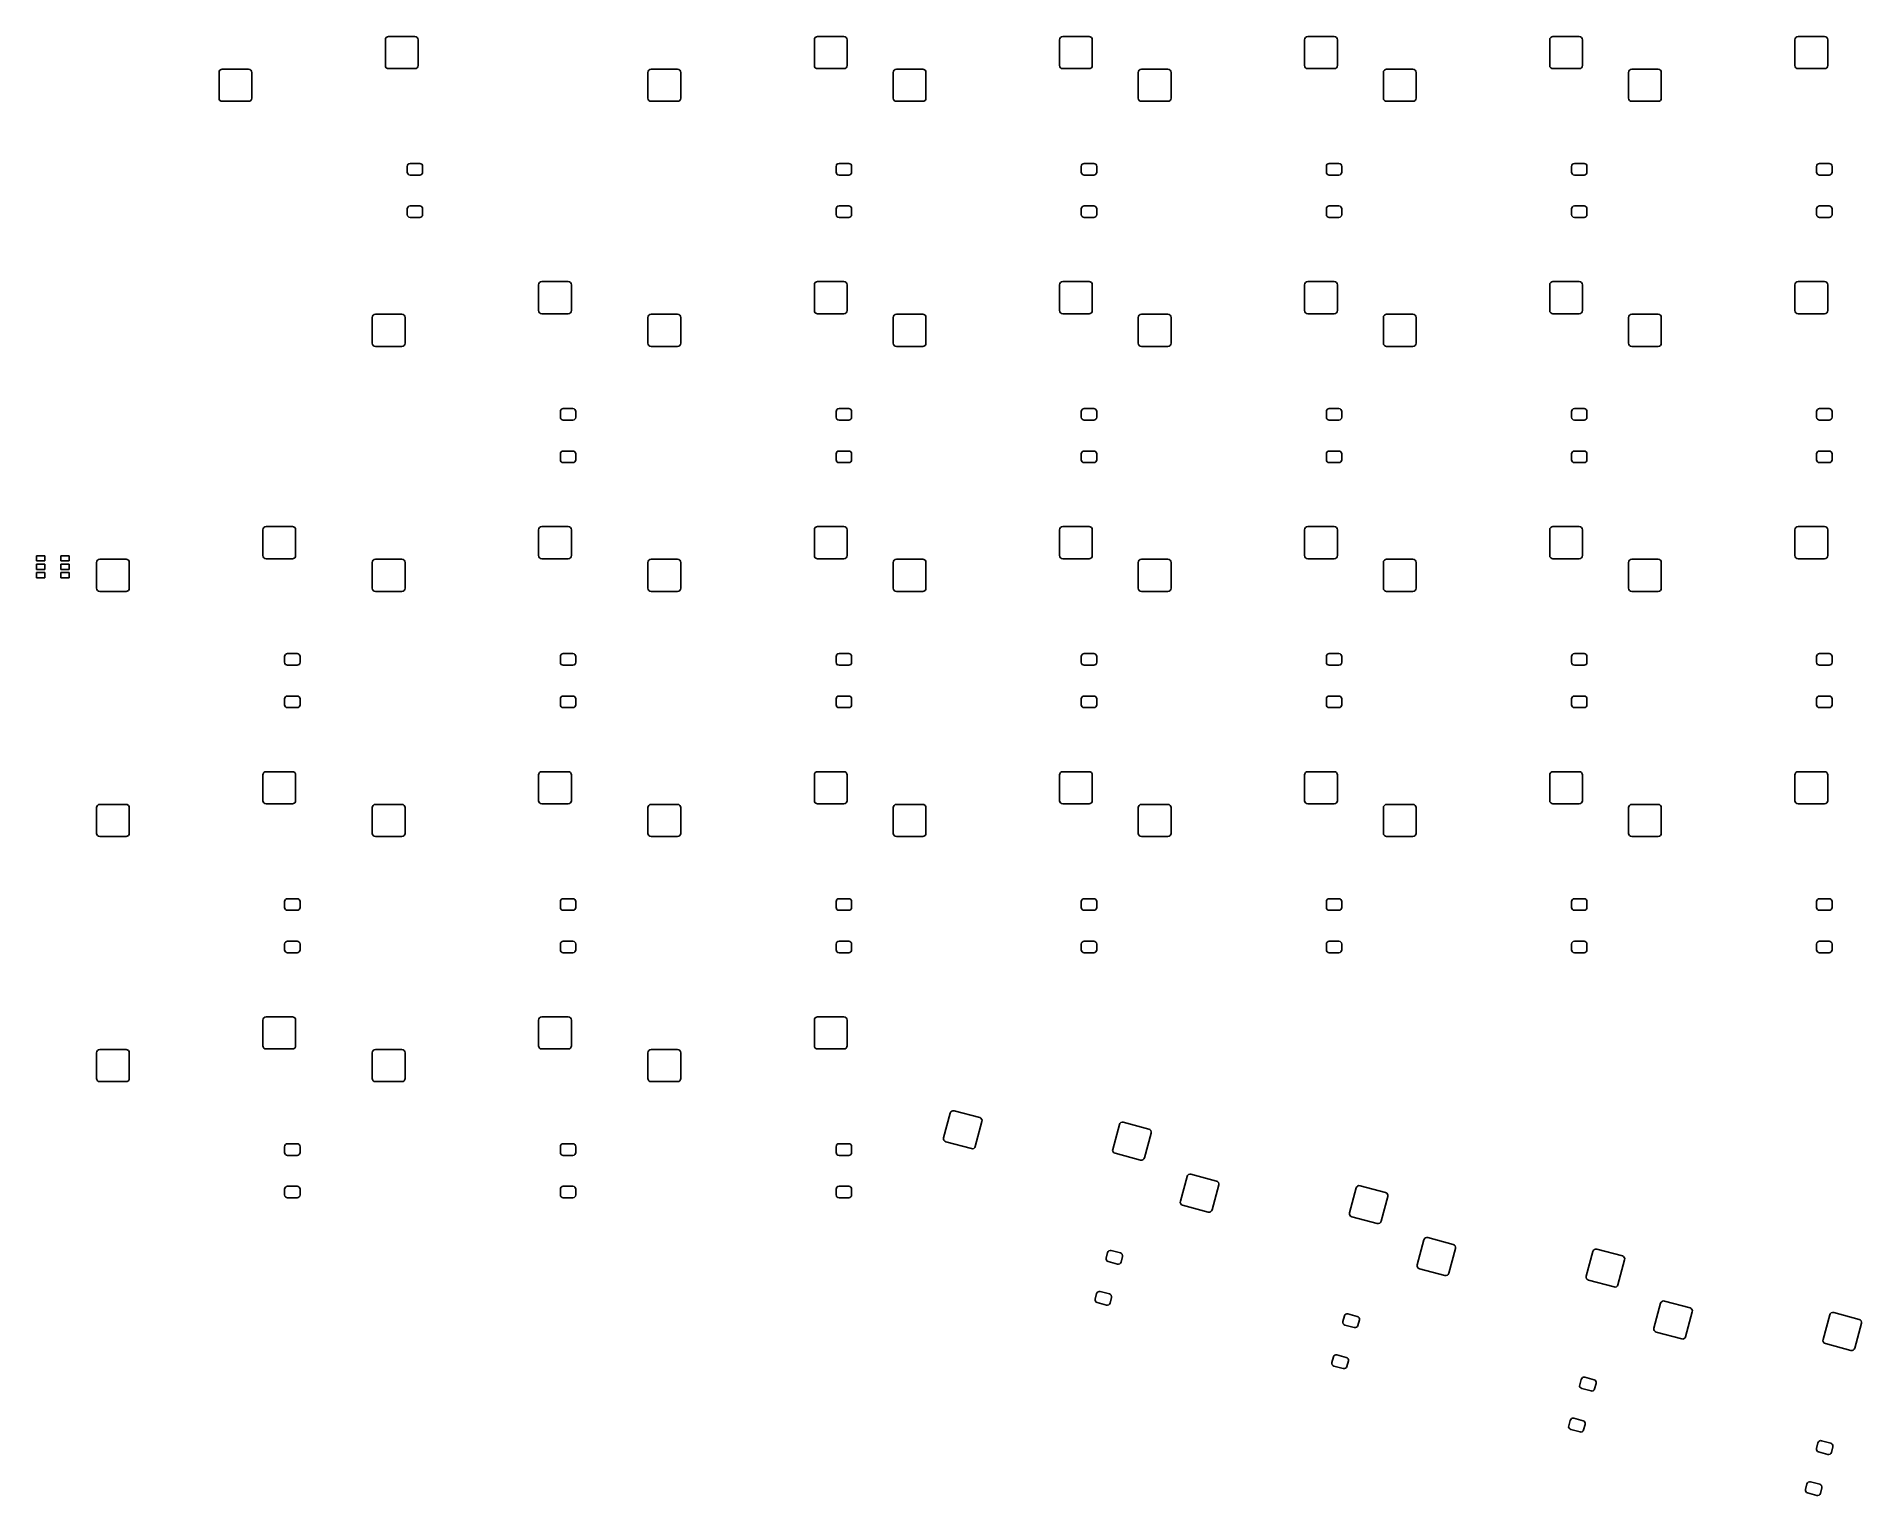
# Model space of a CAD drawing. Extents: x 54 to 195, y -145 to -32.
import ezdxf

# ---------------------------------------------------------------- set-up
doc = ezdxf.new("R2010")
doc.units = 0
doc.layers.add('BLACK', color=7, linetype='CONTINUOUS')

msp = doc.modelspace()

# ---------------------------------------------------------------- linework, layer by layer
at = {"layer": 'BLACK', "linetype": 'CONTINUOUS'}
for p, q in [((80.767, -32.02), (80.786, -31.9243)), ((80.767, -34.02), (80.767, -32.02)), ((80.786, -31.9243), (80.8402, -31.8432)), ((80.8402, -31.8432), (80.9213, -31.789)), ((80.9213, -31.789), (81.017, -31.77)), ((81.017, -31.77), (83.067, -31.77)), ((83.067, -31.77), (83.1627, -31.789)), ((83.1627, -31.789), (83.2438, -31.8432)), ((83.2438, -31.8432), (83.298, -31.9243)), ((83.298, -31.9243), (83.317, -32.02)), ((83.317, -32.02), (83.317, -34.02)), ((114.105, -32.02), (114.124, -31.9243)), ((114.105, -34.02), (114.105, -32.02)), ((114.124, -31.9243), (114.178, -31.8432)), ((114.178, -31.8432), (114.259, -31.789)), ((114.259, -31.789), (114.355, -31.77)), ((114.355, -31.77), (116.404, -31.77)), ((116.404, -31.77), (116.5, -31.789)), ((116.5, -31.789), (116.581, -31.8432)), ((116.581, -31.8432), (116.635, -31.9243)), ((116.635, -31.9243), (116.654, -32.02)), ((116.654, -32.02), (116.654, -34.02)), ((133.154, -32.02), (133.174, -31.9243)), ((133.154, -34.02), (133.154, -32.02)), ((133.174, -31.9243), (133.228, -31.8432)), ((133.228, -31.8432), (133.309, -31.789)), ((133.309, -31.789), (133.404, -31.77)), ((133.404, -31.77), (135.454, -31.77)), ((135.454, -31.77), (135.55, -31.789)), ((135.55, -31.789), (135.631, -31.8432)), ((135.631, -31.8432), (135.685, -31.9243)), ((135.685, -31.9243), (135.704, -32.02)), ((135.704, -32.02), (135.704, -34.02)), ((152.204, -32.02), (152.224, -31.9243)), ((152.204, -34.02), (152.204, -32.02)), ((152.224, -31.9243), (152.278, -31.8432)), ((152.278, -31.8432), (152.359, -31.789)), ((152.359, -31.789), (152.454, -31.77)), ((152.454, -31.77), (154.504, -31.77)), ((154.504, -31.77), (154.6, -31.789)), ((154.6, -31.789), (154.681, -31.8432)), ((154.681, -31.8432), (154.735, -31.9243)), ((154.735, -31.9243), (154.754, -32.02)), ((154.754, -32.02), (154.754, -34.02)), ((171.254, -32.02), (171.274, -31.9243)), ((171.254, -34.02), (171.254, -32.02)), ((171.274, -31.9243), (171.328, -31.8432)), ((171.328, -31.8432), (171.409, -31.789)), ((171.409, -31.789), (171.504, -31.77)), ((171.504, -31.77), (173.554, -31.77)), ((173.554, -31.77), (173.65, -31.789)), ((173.65, -31.789), (173.731, -31.8432)), ((173.731, -31.8432), (173.785, -31.9243)), ((173.785, -31.9243), (173.804, -32.02)), ((173.804, -32.02), (173.804, -34.02)), ((190.304, -32.02), (190.324, -31.9243)), ((190.304, -34.02), (190.304, -32.02)), ((190.324, -31.9243), (190.378, -31.8432)), ((190.378, -31.8432), (190.459, -31.789)), ((190.459, -31.789), (190.554, -31.77)), ((190.554, -31.77), (192.605, -31.77)), ((192.605, -31.77), (192.7, -31.789)), ((192.7, -31.789), (192.781, -31.8432)), ((192.781, -31.8432), (192.835, -31.9243)), ((192.835, -31.9243), (192.855, -32.02)), ((192.855, -32.02), (192.855, -34.02)), ((80.786, -34.1157), (80.767, -34.02)), ((83.317, -34.02), (83.298, -34.1157)), ((114.124, -34.1157), (114.105, -34.02)), ((116.654, -34.02), (116.635, -34.1157)), ((133.174, -34.1157), (133.154, -34.02)), ((135.704, -34.02), (135.685, -34.1157)), ((152.224, -34.1157), (152.204, -34.02)), ((154.754, -34.02), (154.735, -34.1157)), ((171.274, -34.1157), (171.254, -34.02)), ((173.804, -34.02), (173.785, -34.1157)), ((190.324, -34.1157), (190.304, -34.02)), ((192.855, -34.02), (192.835, -34.1157)), ((67.84, -34.56), (67.859, -34.4643)), ((67.84, -36.56), (67.84, -34.56)), ((67.859, -34.4643), (67.9132, -34.3832)), ((67.9132, -34.3832), (67.9943, -34.329)), ((67.9943, -34.329), (68.09, -34.31)), ((68.09, -34.31), (70.14, -34.31)), ((70.14, -34.31), (70.2357, -34.329)), ((70.2357, -34.329), (70.3168, -34.3832)), ((70.3168, -34.3832), (70.371, -34.4643)), ((70.371, -34.4643), (70.39, -34.56)), ((70.39, -34.56), (70.39, -36.56)), ((80.8402, -34.1968), (80.786, -34.1157)), ((80.9213, -34.251), (80.8402, -34.1968)), ((81.017, -34.27), (80.9213, -34.251)), ((83.067, -34.27), (81.017, -34.27)), ((83.1627, -34.251), (83.067, -34.27)), ((83.2438, -34.1968), (83.1627, -34.251)), ((83.298, -34.1157), (83.2438, -34.1968)), ((101.177, -34.56), (101.197, -34.4643)), ((101.177, -36.56), (101.177, -34.56)), ((101.197, -34.4643), (101.251, -34.3832)), ((101.251, -34.3832), (101.332, -34.329)), ((101.332, -34.329), (101.427, -34.31)), ((101.427, -34.31), (103.477, -34.31)), ((103.477, -34.31), (103.573, -34.329)), ((103.573, -34.329), (103.654, -34.3832)), ((103.654, -34.3832), (103.708, -34.4643)), ((103.708, -34.4643), (103.727, -34.56)), ((103.727, -34.56), (103.727, -36.56)), ((114.178, -34.1968), (114.124, -34.1157)), ((114.259, -34.251), (114.178, -34.1968)), ((114.355, -34.27), (114.259, -34.251)), ((116.404, -34.27), (114.355, -34.27)), ((116.5, -34.251), (116.404, -34.27)), ((116.581, -34.1968), (116.5, -34.251)), ((116.635, -34.1157), (116.581, -34.1968)), ((120.227, -34.56), (120.247, -34.4643)), ((120.227, -36.56), (120.227, -34.56)), ((120.247, -34.4643), (120.301, -34.3832)), ((120.301, -34.3832), (120.382, -34.329)), ((120.382, -34.329), (120.477, -34.31)), ((120.477, -34.31), (122.527, -34.31)), ((122.527, -34.31), (122.623, -34.329)), ((122.623, -34.329), (122.704, -34.3832)), ((122.704, -34.3832), (122.758, -34.4643)), ((122.758, -34.4643), (122.777, -34.56)), ((122.777, -34.56), (122.777, -36.56)), ((133.228, -34.1968), (133.174, -34.1157)), ((133.309, -34.251), (133.228, -34.1968)), ((133.404, -34.27), (133.309, -34.251)), ((135.454, -34.27), (133.404, -34.27)), ((135.55, -34.251), (135.454, -34.27)), ((135.631, -34.1968), (135.55, -34.251)), ((135.685, -34.1157), (135.631, -34.1968)), ((139.278, -34.56), (139.297, -34.4643)), ((139.278, -36.56), (139.278, -34.56)), ((139.297, -34.4643), (139.351, -34.3832)), ((139.351, -34.3832), (139.432, -34.329)), ((139.432, -34.329), (139.528, -34.31)), ((139.528, -34.31), (141.577, -34.31)), ((141.577, -34.31), (141.673, -34.329)), ((141.673, -34.329), (141.754, -34.3832)), ((141.754, -34.3832), (141.808, -34.4643)), ((141.808, -34.4643), (141.827, -34.56)), ((141.827, -34.56), (141.827, -36.56)), ((152.278, -34.1968), (152.224, -34.1157)), ((152.359, -34.251), (152.278, -34.1968)), ((152.454, -34.27), (152.359, -34.251)), ((154.504, -34.27), (152.454, -34.27)), ((154.6, -34.251), (154.504, -34.27)), ((154.681, -34.1968), (154.6, -34.251)), ((154.735, -34.1157), (154.681, -34.1968)), ((158.327, -34.56), (158.347, -34.4643)), ((158.327, -36.56), (158.327, -34.56)), ((158.347, -34.4643), (158.401, -34.3832)), ((158.401, -34.3832), (158.482, -34.329)), ((158.482, -34.329), (158.577, -34.31)), ((158.577, -34.31), (160.627, -34.31)), ((160.627, -34.31), (160.723, -34.329)), ((160.723, -34.329), (160.804, -34.3832)), ((160.804, -34.3832), (160.858, -34.4643)), ((160.858, -34.4643), (160.877, -34.56)), ((160.877, -34.56), (160.877, -36.56)), ((171.328, -34.1968), (171.274, -34.1157)), ((171.409, -34.251), (171.328, -34.1968)), ((171.504, -34.27), (171.409, -34.251)), ((173.554, -34.27), (171.504, -34.27)), ((173.65, -34.251), (173.554, -34.27)), ((173.731, -34.1968), (173.65, -34.251)), ((173.785, -34.1157), (173.731, -34.1968)), ((177.377, -34.56), (177.397, -34.4643)), ((177.377, -36.56), (177.377, -34.56)), ((177.397, -34.4643), (177.451, -34.3832)), ((177.451, -34.3832), (177.532, -34.329)), ((177.532, -34.329), (177.627, -34.31)), ((177.627, -34.31), (179.677, -34.31)), ((179.677, -34.31), (179.773, -34.329)), ((179.773, -34.329), (179.854, -34.3832)), ((179.854, -34.3832), (179.908, -34.4643)), ((179.908, -34.4643), (179.927, -34.56)), ((179.927, -34.56), (179.927, -36.56)), ((190.378, -34.1968), (190.324, -34.1157)), ((190.459, -34.251), (190.378, -34.1968)), ((190.554, -34.27), (190.459, -34.251)), ((192.605, -34.27), (190.554, -34.27)), ((192.7, -34.251), (192.605, -34.27)), ((192.781, -34.1968), (192.7, -34.251)), ((192.835, -34.1157), (192.781, -34.1968)), ((67.859, -36.6557), (67.84, -36.56)), ((67.9132, -36.7368), (67.859, -36.6557)), ((67.9943, -36.791), (67.9132, -36.7368)), ((68.09, -36.81), (67.9943, -36.791)), ((70.14, -36.81), (68.09, -36.81)), ((70.2357, -36.791), (70.14, -36.81)), ((70.3168, -36.7368), (70.2357, -36.791)), ((70.371, -36.6557), (70.3168, -36.7368)), ((70.39, -36.56), (70.371, -36.6557)), ((101.197, -36.6557), (101.177, -36.56)), ((101.251, -36.7368), (101.197, -36.6557)), ((101.332, -36.791), (101.251, -36.7368)), ((101.427, -36.81), (101.332, -36.791)), ((103.477, -36.81), (101.427, -36.81)), ((103.573, -36.791), (103.477, -36.81)), ((103.654, -36.7368), (103.573, -36.791)), ((103.708, -36.6557), (103.654, -36.7368)), ((103.727, -36.56), (103.708, -36.6557)), ((120.247, -36.6557), (120.227, -36.56)), ((120.301, -36.7368), (120.247, -36.6557)), ((120.382, -36.791), (120.301, -36.7368)), ((120.477, -36.81), (120.382, -36.791)), ((122.527, -36.81), (120.477, -36.81)), ((122.623, -36.791), (122.527, -36.81)), ((122.704, -36.7368), (122.623, -36.791)), ((122.758, -36.6557), (122.704, -36.7368)), ((122.777, -36.56), (122.758, -36.6557)), ((139.297, -36.6557), (139.278, -36.56)), ((139.351, -36.7368), (139.297, -36.6557)), ((139.432, -36.791), (139.351, -36.7368)), ((139.528, -36.81), (139.432, -36.791)), ((141.577, -36.81), (139.528, -36.81)), ((141.673, -36.791), (141.577, -36.81)), ((141.754, -36.7368), (141.673, -36.791)), ((141.808, -36.6557), (141.754, -36.7368)), ((141.827, -36.56), (141.808, -36.6557)), ((158.347, -36.6557), (158.327, -36.56)), ((158.401, -36.7368), (158.347, -36.6557)), ((158.482, -36.791), (158.401, -36.7368)), ((158.577, -36.81), (158.482, -36.791)), ((160.627, -36.81), (158.577, -36.81)), ((160.723, -36.791), (160.627, -36.81)), ((160.804, -36.7368), (160.723, -36.791)), ((160.858, -36.6557), (160.804, -36.7368)), ((160.877, -36.56), (160.858, -36.6557)), ((177.397, -36.6557), (177.377, -36.56)), ((177.451, -36.7368), (177.397, -36.6557)), ((177.532, -36.791), (177.451, -36.7368)), ((177.627, -36.81), (177.532, -36.791)), ((179.677, -36.81), (177.627, -36.81)), ((179.773, -36.791), (179.677, -36.81)), ((179.854, -36.7368), (179.773, -36.791)), ((179.908, -36.6557), (179.854, -36.7368)), ((179.927, -36.56), (179.908, -36.6557)), ((82.46, -41.865), (82.4771, -41.7789)), ((82.46, -42.315), (82.46, -41.865)), ((82.4771, -42.4011), (82.46, -42.315)), ((82.4771, -41.7789), (82.5259, -41.7059)), ((82.5259, -42.4741), (82.4771, -42.4011)), ((82.5259, -41.7059), (82.5989, -41.6571)), ((82.5989, -42.5229), (82.5259, -42.4741)), ((82.5989, -41.6571), (82.685, -41.64)), ((82.685, -42.54), (82.5989, -42.5229)), ((82.685, -41.64), (83.435, -41.64)), ((83.435, -42.54), (82.685, -42.54)), ((83.435, -41.64), (83.5211, -41.6571)), ((83.5211, -42.5229), (83.435, -42.54)), ((83.5211, -41.6571), (83.5941, -41.7059)), ((83.5941, -42.4741), (83.5211, -42.5229)), ((83.5941, -41.7059), (83.6429, -41.7789)), ((83.6429, -42.4011), (83.5941, -42.4741)), ((83.6429, -41.7789), (83.66, -41.865)), ((83.66, -42.315), (83.6429, -42.4011)), ((83.66, -41.865), (83.66, -42.315)), ((115.797, -41.865), (115.815, -41.7789)), ((115.797, -42.315), (115.797, -41.865)), ((115.815, -42.4011), (115.797, -42.315)), ((115.815, -41.7789), (115.863, -41.7059)), ((115.863, -42.4741), (115.815, -42.4011)), ((115.863, -41.7059), (115.936, -41.6571)), ((115.936, -42.5229), (115.863, -42.4741)), ((115.936, -41.6571), (116.022, -41.64)), ((116.022, -42.54), (115.936, -42.5229)), ((116.022, -41.64), (116.772, -41.64)), ((116.772, -42.54), (116.022, -42.54)), ((116.772, -41.64), (116.859, -41.6571)), ((116.859, -42.5229), (116.772, -42.54)), ((116.859, -41.6571), (116.932, -41.7059)), ((116.932, -42.4741), (116.859, -42.5229)), ((116.932, -41.7059), (116.98, -41.7789)), ((116.98, -42.4011), (116.932, -42.4741)), ((116.98, -41.7789), (116.997, -41.865)), ((116.997, -42.315), (116.98, -42.4011)), ((116.997, -41.865), (116.997, -42.315)), ((134.847, -41.865), (134.865, -41.7789)), ((134.847, -42.315), (134.847, -41.865)), ((134.865, -42.4011), (134.847, -42.315)), ((134.865, -41.7789), (134.913, -41.7059)), ((134.913, -42.4741), (134.865, -42.4011)), ((134.913, -41.7059), (134.986, -41.6571)), ((134.986, -42.5229), (134.913, -42.4741)), ((134.986, -41.6571), (135.072, -41.64)), ((135.072, -42.54), (134.986, -42.5229)), ((135.072, -41.64), (135.822, -41.64)), ((135.822, -42.54), (135.072, -42.54)), ((135.822, -41.64), (135.909, -41.6571)), ((135.909, -42.5229), (135.822, -42.54)), ((135.909, -41.6571), (135.982, -41.7059)), ((135.982, -42.4741), (135.909, -42.5229)), ((135.982, -41.7059), (136.03, -41.7789)), ((136.03, -42.4011), (135.982, -42.4741)), ((136.03, -41.7789), (136.047, -41.865)), ((136.047, -42.315), (136.03, -42.4011)), ((136.047, -41.865), (136.047, -42.315)), ((153.897, -41.865), (153.915, -41.7789)), ((153.897, -42.315), (153.897, -41.865)), ((153.915, -42.4011), (153.897, -42.315)), ((153.915, -41.7789), (153.963, -41.7059)), ((153.963, -42.4741), (153.915, -42.4011)), ((153.963, -41.7059), (154.036, -41.6571)), ((154.036, -42.5229), (153.963, -42.4741)), ((154.036, -41.6571), (154.123, -41.64)), ((154.123, -42.54), (154.036, -42.5229)), ((154.123, -41.64), (154.873, -41.64)), ((154.873, -42.54), (154.123, -42.54)), ((154.873, -41.64), (154.959, -41.6571)), ((154.959, -42.5229), (154.873, -42.54)), ((154.959, -41.6571), (155.032, -41.7059)), ((155.032, -42.4741), (154.959, -42.5229)), ((155.032, -41.7059), (155.08, -41.7789)), ((155.08, -42.4011), (155.032, -42.4741)), ((155.08, -41.7789), (155.097, -41.865)), ((155.097, -42.315), (155.08, -42.4011)), ((155.097, -41.865), (155.097, -42.315)), ((172.947, -41.865), (172.965, -41.7789)), ((172.947, -42.315), (172.947, -41.865)), ((172.965, -42.4011), (172.947, -42.315)), ((172.965, -41.7789), (173.013, -41.7059)), ((173.013, -42.4741), (172.965, -42.4011)), ((173.013, -41.7059), (173.086, -41.6571)), ((173.086, -42.5229), (173.013, -42.4741)), ((173.086, -41.6571), (173.172, -41.64)), ((173.172, -42.54), (173.086, -42.5229)), ((173.172, -41.64), (173.922, -41.64)), ((173.922, -42.54), (173.172, -42.54)), ((173.922, -41.64), (174.009, -41.6571)), ((174.009, -42.5229), (173.922, -42.54)), ((174.009, -41.6571), (174.082, -41.7059)), ((174.082, -42.4741), (174.009, -42.5229)), ((174.082, -41.7059), (174.13, -41.7789)), ((174.13, -42.4011), (174.082, -42.4741)), ((174.13, -41.7789), (174.147, -41.865)), ((174.147, -42.315), (174.13, -42.4011)), ((174.147, -41.865), (174.147, -42.315)), ((191.998, -41.865), (192.015, -41.7789)), ((191.998, -42.315), (191.998, -41.865)), ((192.015, -42.4011), (191.998, -42.315)), ((192.015, -41.7789), (192.063, -41.7059)), ((192.063, -42.4741), (192.015, -42.4011)), ((192.063, -41.7059), (192.136, -41.6571)), ((192.136, -42.5229), (192.063, -42.4741)), ((192.136, -41.6571), (192.222, -41.64)), ((192.222, -42.54), (192.136, -42.5229)), ((192.222, -41.64), (192.972, -41.64)), ((192.972, -42.54), (192.222, -42.54)), ((192.972, -41.64), (193.059, -41.6571)), ((193.059, -42.5229), (192.972, -42.54)), ((193.059, -41.6571), (193.132, -41.7059)), ((193.132, -42.4741), (193.059, -42.5229)), ((193.132, -41.7059), (193.18, -41.7789)), ((193.18, -42.4011), (193.132, -42.4741)), ((193.18, -41.7789), (193.197, -41.865)), ((193.197, -42.315), (193.18, -42.4011)), ((193.197, -41.865), (193.197, -42.315)), ((82.46, -45.165), (82.4771, -45.0789)), ((82.46, -45.615), (82.46, -45.165)), ((82.4771, -45.0789), (82.5259, -45.0059)), ((82.5259, -45.0059), (82.5989, -44.9571)), ((82.5989, -44.9571), (82.685, -44.94)), ((82.685, -44.94), (83.435, -44.94)), ((83.435, -44.94), (83.5211, -44.9571)), ((83.5211, -44.9571), (83.5941, -45.0059)), ((83.5941, -45.0059), (83.6429, -45.0789)), ((83.6429, -45.0789), (83.66, -45.165)), ((83.66, -45.165), (83.66, -45.615)), ((115.797, -45.165), (115.815, -45.0789)), ((115.797, -45.615), (115.797, -45.165)), ((115.815, -45.0789), (115.863, -45.0059)), ((115.863, -45.0059), (115.936, -44.9571)), ((115.936, -44.9571), (116.022, -44.94)), ((116.022, -44.94), (116.772, -44.94)), ((116.772, -44.94), (116.859, -44.9571)), ((116.859, -44.9571), (116.932, -45.0059)), ((116.932, -45.0059), (116.98, -45.0789)), ((116.98, -45.0789), (116.997, -45.165)), ((116.997, -45.165), (116.997, -45.615)), ((134.847, -45.165), (134.865, -45.0789)), ((134.847, -45.615), (134.847, -45.165)), ((134.865, -45.0789), (134.913, -45.0059)), ((134.913, -45.0059), (134.986, -44.9571)), ((134.986, -44.9571), (135.072, -44.94)), ((135.072, -44.94), (135.822, -44.94)), ((135.822, -44.94), (135.909, -44.9571)), ((135.909, -44.9571), (135.982, -45.0059)), ((135.982, -45.0059), (136.03, -45.0789)), ((136.03, -45.0789), (136.047, -45.165)), ((136.047, -45.165), (136.047, -45.615)), ((153.897, -45.165), (153.915, -45.0789)), ((153.897, -45.615), (153.897, -45.165)), ((153.915, -45.0789), (153.963, -45.0059)), ((153.963, -45.0059), (154.036, -44.9571)), ((154.036, -44.9571), (154.123, -44.94)), ((154.123, -44.94), (154.873, -44.94)), ((154.873, -44.94), (154.959, -44.9571)), ((154.959, -44.9571), (155.032, -45.0059)), ((155.032, -45.0059), (155.08, -45.0789)), ((155.08, -45.0789), (155.097, -45.165)), ((155.097, -45.165), (155.097, -45.615)), ((172.947, -45.165), (172.965, -45.0789)), ((172.947, -45.615), (172.947, -45.165)), ((172.965, -45.0789), (173.013, -45.0059)), ((173.013, -45.0059), (173.086, -44.9571)), ((173.086, -44.9571), (173.172, -44.94)), ((173.172, -44.94), (173.922, -44.94)), ((173.922, -44.94), (174.009, -44.9571)), ((174.009, -44.9571), (174.082, -45.0059)), ((174.082, -45.0059), (174.13, -45.0789)), ((174.13, -45.0789), (174.147, -45.165)), ((174.147, -45.165), (174.147, -45.615)), ((191.998, -45.165), (192.015, -45.0789)), ((191.998, -45.615), (191.998, -45.165)), ((192.015, -45.0789), (192.063, -45.0059)), ((192.063, -45.0059), (192.136, -44.9571)), ((192.136, -44.9571), (192.222, -44.94)), ((192.222, -44.94), (192.972, -44.94)), ((192.972, -44.94), (193.059, -44.9571)), ((193.059, -44.9571), (193.132, -45.0059)), ((193.132, -45.0059), (193.18, -45.0789)), ((193.18, -45.0789), (193.197, -45.165)), ((193.197, -45.165), (193.197, -45.615)), ((82.4771, -45.7011), (82.46, -45.615)), ((82.5259, -45.7741), (82.4771, -45.7011)), ((82.5989, -45.8229), (82.5259, -45.7741)), ((82.685, -45.84), (82.5989, -45.8229)), ((83.435, -45.84), (82.685, -45.84)), ((83.5211, -45.8229), (83.435, -45.84)), ((83.5941, -45.7741), (83.5211, -45.8229)), ((83.6429, -45.7011), (83.5941, -45.7741)), ((83.66, -45.615), (83.6429, -45.7011)), ((115.815, -45.7011), (115.797, -45.615)), ((115.863, -45.7741), (115.815, -45.7011)), ((115.936, -45.8229), (115.863, -45.7741)), ((116.022, -45.84), (115.936, -45.8229)), ((116.772, -45.84), (116.022, -45.84)), ((116.859, -45.8229), (116.772, -45.84)), ((116.932, -45.7741), (116.859, -45.8229)), ((116.98, -45.7011), (116.932, -45.7741)), ((116.997, -45.615), (116.98, -45.7011)), ((134.865, -45.7011), (134.847, -45.615)), ((134.913, -45.7741), (134.865, -45.7011)), ((134.986, -45.8229), (134.913, -45.7741)), ((135.072, -45.84), (134.986, -45.8229)), ((135.822, -45.84), (135.072, -45.84)), ((135.909, -45.8229), (135.822, -45.84)), ((135.982, -45.7741), (135.909, -45.8229)), ((136.03, -45.7011), (135.982, -45.7741)), ((136.047, -45.615), (136.03, -45.7011)), ((153.915, -45.7011), (153.897, -45.615)), ((153.963, -45.7741), (153.915, -45.7011)), ((154.036, -45.8229), (153.963, -45.7741)), ((154.123, -45.84), (154.036, -45.8229)), ((154.873, -45.84), (154.123, -45.84)), ((154.959, -45.8229), (154.873, -45.84)), ((155.032, -45.7741), (154.959, -45.8229)), ((155.08, -45.7011), (155.032, -45.7741)), ((155.097, -45.615), (155.08, -45.7011)), ((172.965, -45.7011), (172.947, -45.615)), ((173.013, -45.7741), (172.965, -45.7011)), ((173.086, -45.8229), (173.013, -45.7741)), ((173.172, -45.84), (173.086, -45.8229)), ((173.922, -45.84), (173.172, -45.84)), ((174.009, -45.8229), (173.922, -45.84)), ((174.082, -45.7741), (174.009, -45.8229)), ((174.13, -45.7011), (174.082, -45.7741)), ((174.147, -45.615), (174.13, -45.7011)), ((192.015, -45.7011), (191.998, -45.615)), ((192.063, -45.7741), (192.015, -45.7011)), ((192.136, -45.8229), (192.063, -45.7741)), ((192.222, -45.84), (192.136, -45.8229)), ((192.972, -45.84), (192.222, -45.84)), ((193.059, -45.8229), (192.972, -45.84)), ((193.132, -45.7741), (193.059, -45.8229)), ((193.18, -45.7011), (193.132, -45.7741)), ((193.197, -45.615), (193.18, -45.7011)), ((92.6732, -51.07), (92.6923, -50.9743)), ((92.6923, -50.9743), (92.7465, -50.8932)), ((92.7465, -50.8932), (92.8276, -50.839)), ((92.8276, -50.839), (92.9232, -50.82)), ((92.9232, -50.82), (94.9732, -50.82)), ((94.9732, -50.82), (95.0689, -50.839)), ((95.0689, -50.839), (95.15, -50.8932)), ((95.15, -50.8932), (95.2042, -50.9743)), ((95.2042, -50.9743), (95.2232, -51.07)), ((114.105, -51.07), (114.124, -50.9743)), ((114.124, -50.9743), (114.178, -50.8932)), ((114.178, -50.8932), (114.259, -50.839)), ((114.259, -50.839), (114.355, -50.82)), ((114.355, -50.82), (116.404, -50.82)), ((116.404, -50.82), (116.5, -50.839)), ((116.5, -50.839), (116.581, -50.8932)), ((116.581, -50.8932), (116.635, -50.9743)), ((116.635, -50.9743), (116.654, -51.07)), ((133.154, -51.07), (133.174, -50.9743)), ((133.174, -50.9743), (133.228, -50.8932)), ((133.228, -50.8932), (133.309, -50.839)), ((133.309, -50.839), (133.404, -50.82)), ((133.404, -50.82), (135.454, -50.82)), ((135.454, -50.82), (135.55, -50.839)), ((135.55, -50.839), (135.631, -50.8932)), ((135.631, -50.8932), (135.685, -50.9743)), ((135.685, -50.9743), (135.704, -51.07)), ((152.204, -51.07), (152.224, -50.9743)), ((152.224, -50.9743), (152.278, -50.8932)), ((152.278, -50.8932), (152.359, -50.839)), ((152.359, -50.839), (152.454, -50.82)), ((152.454, -50.82), (154.504, -50.82)), ((154.504, -50.82), (154.6, -50.839)), ((154.6, -50.839), (154.681, -50.8932)), ((154.681, -50.8932), (154.735, -50.9743)), ((154.735, -50.9743), (154.754, -51.07)), ((171.254, -51.07), (171.274, -50.9743)), ((171.274, -50.9743), (171.328, -50.8932)), ((171.328, -50.8932), (171.409, -50.839)), ((171.409, -50.839), (171.504, -50.82)), ((171.504, -50.82), (173.554, -50.82)), ((173.554, -50.82), (173.65, -50.839)), ((173.65, -50.839), (173.731, -50.8932)), ((173.731, -50.8932), (173.785, -50.9743)), ((173.785, -50.9743), (173.804, -51.07)), ((190.304, -51.07), (190.324, -50.9743)), ((190.324, -50.9743), (190.378, -50.8932)), ((190.378, -50.8932), (190.459, -50.839)), ((190.459, -50.839), (190.554, -50.82)), ((190.554, -50.82), (192.605, -50.82)), ((192.605, -50.82), (192.7, -50.839)), ((192.7, -50.839), (192.781, -50.8932)), ((192.781, -50.8932), (192.835, -50.9743)), ((192.835, -50.9743), (192.855, -51.07)), ((92.6732, -53.07), (92.6732, -51.07)), ((95.2232, -51.07), (95.2232, -53.07)), ((114.105, -53.07), (114.105, -51.07)), ((116.654, -51.07), (116.654, -53.07)), ((133.154, -53.07), (133.154, -51.07)), ((135.704, -51.07), (135.704, -53.07)), ((152.204, -53.07), (152.204, -51.07)), ((154.754, -51.07), (154.754, -53.07)), ((171.254, -53.07), (171.254, -51.07)), ((173.804, -51.07), (173.804, -53.07)), ((190.304, -53.07), (190.304, -51.07)), ((192.855, -51.07), (192.855, -53.07)), ((79.7463, -53.61), (79.7653, -53.5143)), ((79.7463, -55.61), (79.7463, -53.61)), ((79.7653, -53.5143), (79.8195, -53.4332)), ((79.8195, -53.4332), (79.9006, -53.379)), ((79.9006, -53.379), (79.9963, -53.36)), ((79.9963, -53.36), (82.0463, -53.36)), ((82.0463, -53.36), (82.1419, -53.379)), ((82.1419, -53.379), (82.223, -53.4332)), ((82.223, -53.4332), (82.2772, -53.5143)), ((82.2772, -53.5143), (82.2963, -53.61)), ((82.2963, -53.61), (82.2963, -55.61)), ((92.6923, -53.1657), (92.6732, -53.07)), ((92.7465, -53.2468), (92.6923, -53.1657)), ((92.8276, -53.301), (92.7465, -53.2468)), ((92.9232, -53.32), (92.8276, -53.301)), ((94.9732, -53.32), (92.9232, -53.32)), ((95.0689, -53.301), (94.9732, -53.32)), ((95.15, -53.2468), (95.0689, -53.301)), ((95.2042, -53.1657), (95.15, -53.2468)), ((95.2232, -53.07), (95.2042, -53.1657)), ((101.177, -53.61), (101.197, -53.5143)), ((101.177, -55.61), (101.177, -53.61)), ((101.197, -53.5143), (101.251, -53.4332)), ((101.251, -53.4332), (101.332, -53.379)), ((101.332, -53.379), (101.427, -53.36)), ((101.427, -53.36), (103.477, -53.36)), ((103.477, -53.36), (103.573, -53.379)), ((103.573, -53.379), (103.654, -53.4332)), ((103.654, -53.4332), (103.708, -53.5143)), ((103.708, -53.5143), (103.727, -53.61)), ((103.727, -53.61), (103.727, -55.61)), ((114.124, -53.1657), (114.105, -53.07)), ((114.178, -53.2468), (114.124, -53.1657)), ((114.259, -53.301), (114.178, -53.2468)), ((114.355, -53.32), (114.259, -53.301)), ((116.404, -53.32), (114.355, -53.32)), ((116.5, -53.301), (116.404, -53.32)), ((116.581, -53.2468), (116.5, -53.301)), ((116.635, -53.1657), (116.581, -53.2468)), ((116.654, -53.07), (116.635, -53.1657)), ((120.227, -53.61), (120.247, -53.5143)), ((120.227, -55.61), (120.227, -53.61)), ((120.247, -53.5143), (120.301, -53.4332)), ((120.301, -53.4332), (120.382, -53.379)), ((120.382, -53.379), (120.477, -53.36)), ((120.477, -53.36), (122.527, -53.36)), ((122.527, -53.36), (122.623, -53.379)), ((122.623, -53.379), (122.704, -53.4332)), ((122.704, -53.4332), (122.758, -53.5143)), ((122.758, -53.5143), (122.777, -53.61)), ((122.777, -53.61), (122.777, -55.61)), ((133.174, -53.1657), (133.154, -53.07)), ((133.228, -53.2468), (133.174, -53.1657)), ((133.309, -53.301), (133.228, -53.2468)), ((133.404, -53.32), (133.309, -53.301)), ((135.454, -53.32), (133.404, -53.32)), ((135.55, -53.301), (135.454, -53.32)), ((135.631, -53.2468), (135.55, -53.301)), ((135.685, -53.1657), (135.631, -53.2468)), ((135.704, -53.07), (135.685, -53.1657)), ((139.278, -53.61), (139.297, -53.5143)), ((139.278, -55.61), (139.278, -53.61)), ((139.297, -53.5143), (139.351, -53.4332)), ((139.351, -53.4332), (139.432, -53.379)), ((139.432, -53.379), (139.528, -53.36)), ((139.528, -53.36), (141.577, -53.36)), ((141.577, -53.36), (141.673, -53.379)), ((141.673, -53.379), (141.754, -53.4332)), ((141.754, -53.4332), (141.808, -53.5143)), ((141.808, -53.5143), (141.827, -53.61)), ((141.827, -53.61), (141.827, -55.61)), ((152.224, -53.1657), (152.204, -53.07)), ((152.278, -53.2468), (152.224, -53.1657)), ((152.359, -53.301), (152.278, -53.2468)), ((152.454, -53.32), (152.359, -53.301)), ((154.504, -53.32), (152.454, -53.32)), ((154.6, -53.301), (154.504, -53.32)), ((154.681, -53.2468), (154.6, -53.301)), ((154.735, -53.1657), (154.681, -53.2468)), ((154.754, -53.07), (154.735, -53.1657)), ((158.327, -53.61), (158.347, -53.5143)), ((158.327, -55.61), (158.327, -53.61)), ((158.347, -53.5143), (158.401, -53.4332)), ((158.401, -53.4332), (158.482, -53.379)), ((158.482, -53.379), (158.577, -53.36)), ((158.577, -53.36), (160.627, -53.36)), ((160.627, -53.36), (160.723, -53.379)), ((160.723, -53.379), (160.804, -53.4332)), ((160.804, -53.4332), (160.858, -53.5143)), ((160.858, -53.5143), (160.877, -53.61)), ((160.877, -53.61), (160.877, -55.61)), ((171.274, -53.1657), (171.254, -53.07)), ((171.328, -53.2468), (171.274, -53.1657)), ((171.409, -53.301), (171.328, -53.2468)), ((171.504, -53.32), (171.409, -53.301)), ((173.554, -53.32), (171.504, -53.32)), ((173.65, -53.301), (173.554, -53.32)), ((173.731, -53.2468), (173.65, -53.301)), ((173.785, -53.1657), (173.731, -53.2468)), ((173.804, -53.07), (173.785, -53.1657)), ((177.377, -53.61), (177.397, -53.5143)), ((177.377, -55.61), (177.377, -53.61)), ((177.397, -53.5143), (177.451, -53.4332)), ((177.451, -53.4332), (177.532, -53.379)), ((177.532, -53.379), (177.627, -53.36)), ((177.627, -53.36), (179.677, -53.36)), ((179.677, -53.36), (179.773, -53.379)), ((179.773, -53.379), (179.854, -53.4332)), ((179.854, -53.4332), (179.908, -53.5143)), ((179.908, -53.5143), (179.927, -53.61)), ((179.927, -53.61), (179.927, -55.61)), ((190.324, -53.1657), (190.304, -53.07)), ((190.378, -53.2468), (190.324, -53.1657)), ((190.459, -53.301), (190.378, -53.2468)), ((190.554, -53.32), (190.459, -53.301)), ((192.605, -53.32), (190.554, -53.32)), ((192.7, -53.301), (192.605, -53.32)), ((192.781, -53.2468), (192.7, -53.301)), ((192.835, -53.1657), (192.781, -53.2468)), ((192.855, -53.07), (192.835, -53.1657)), ((79.7653, -55.7057), (79.7463, -55.61)), ((79.8195, -55.7868), (79.7653, -55.7057)), ((79.9006, -55.841), (79.8195, -55.7868)), ((79.9963, -55.86), (79.9006, -55.841)), ((82.0463, -55.86), (79.9963, -55.86)), ((82.1419, -55.841), (82.0463, -55.86)), ((82.223, -55.7868), (82.1419, -55.841)), ((82.2772, -55.7057), (82.223, -55.7868)), ((82.2963, -55.61), (82.2772, -55.7057)), ((101.197, -55.7057), (101.177, -55.61)), ((101.251, -55.7868), (101.197, -55.7057)), ((101.332, -55.841), (101.251, -55.7868)), ((101.427, -55.86), (101.332, -55.841)), ((103.477, -55.86), (101.427, -55.86)), ((103.573, -55.841), (103.477, -55.86)), ((103.654, -55.7868), (103.573, -55.841)), ((103.708, -55.7057), (103.654, -55.7868)), ((103.727, -55.61), (103.708, -55.7057)), ((120.247, -55.7057), (120.227, -55.61)), ((120.301, -55.7868), (120.247, -55.7057)), ((120.382, -55.841), (120.301, -55.7868)), ((120.477, -55.86), (120.382, -55.841)), ((122.527, -55.86), (120.477, -55.86)), ((122.623, -55.841), (122.527, -55.86)), ((122.704, -55.7868), (122.623, -55.841)), ((122.758, -55.7057), (122.704, -55.7868)), ((122.777, -55.61), (122.758, -55.7057)), ((139.297, -55.7057), (139.278, -55.61)), ((139.351, -55.7868), (139.297, -55.7057)), ((139.432, -55.841), (139.351, -55.7868)), ((139.528, -55.86), (139.432, -55.841)), ((141.577, -55.86), (139.528, -55.86)), ((141.673, -55.841), (141.577, -55.86)), ((141.754, -55.7868), (141.673, -55.841)), ((141.808, -55.7057), (141.754, -55.7868)), ((141.827, -55.61), (141.808, -55.7057)), ((158.347, -55.7057), (158.327, -55.61)), ((158.401, -55.7868), (158.347, -55.7057)), ((158.482, -55.841), (158.401, -55.7868)), ((158.577, -55.86), (158.482, -55.841)), ((160.627, -55.86), (158.577, -55.86)), ((160.723, -55.841), (160.627, -55.86)), ((160.804, -55.7868), (160.723, -55.841)), ((160.858, -55.7057), (160.804, -55.7868)), ((160.877, -55.61), (160.858, -55.7057)), ((177.397, -55.7057), (177.377, -55.61)), ((177.451, -55.7868), (177.397, -55.7057)), ((177.532, -55.841), (177.451, -55.7868)), ((177.627, -55.86), (177.532, -55.841)), ((179.677, -55.86), (177.627, -55.86)), ((179.773, -55.841), (179.677, -55.86)), ((179.854, -55.7868), (179.773, -55.841)), ((179.908, -55.7057), (179.854, -55.7868)), ((179.927, -55.61), (179.908, -55.7057)), ((94.3662, -60.915), (94.3834, -60.8289)), ((94.3662, -61.365), (94.3662, -60.915)), ((94.3834, -60.8289), (94.4322, -60.7559)), ((94.4322, -60.7559), (94.5051, -60.7071)), ((94.5051, -60.7071), (94.5913, -60.69)), ((94.5913, -60.69), (95.3413, -60.69)), ((95.3413, -60.69), (95.4274, -60.7071)), ((95.4274, -60.7071), (95.5003, -60.7559)), ((95.5003, -60.7559), (95.5491, -60.8289)), ((95.5491, -60.8289), (95.5662, -60.915)), ((95.5662, -60.915), (95.5662, -61.365)), ((115.797, -60.915), (115.815, -60.8289)), ((115.797, -61.365), (115.797, -60.915)), ((115.815, -60.8289), (115.863, -60.7559)), ((115.863, -60.7559), (115.936, -60.7071)), ((115.936, -60.7071), (116.022, -60.69)), ((116.022, -60.69), (116.772, -60.69)), ((116.772, -60.69), (116.859, -60.7071)), ((116.859, -60.7071), (116.932, -60.7559)), ((116.932, -60.7559), (116.98, -60.8289)), ((116.98, -60.8289), (116.997, -60.915)), ((116.997, -60.915), (116.997, -61.365)), ((134.847, -60.915), (134.865, -60.8289)), ((134.847, -61.365), (134.847, -60.915)), ((134.865, -60.8289), (134.913, -60.7559)), ((134.913, -60.7559), (134.986, -60.7071)), ((134.986, -60.7071), (135.072, -60.69)), ((135.072, -60.69), (135.822, -60.69)), ((135.822, -60.69), (135.909, -60.7071)), ((135.909, -60.7071), (135.982, -60.7559)), ((135.982, -60.7559), (136.03, -60.8289)), ((136.03, -60.8289), (136.047, -60.915)), ((136.047, -60.915), (136.047, -61.365)), ((153.897, -60.915), (153.915, -60.8289)), ((153.897, -61.365), (153.897, -60.915)), ((153.915, -60.8289), (153.963, -60.7559)), ((153.963, -60.7559), (154.036, -60.7071)), ((154.036, -60.7071), (154.123, -60.69)), ((154.123, -60.69), (154.873, -60.69)), ((154.873, -60.69), (154.959, -60.7071)), ((154.959, -60.7071), (155.032, -60.7559)), ((155.032, -60.7559), (155.08, -60.8289)), ((155.08, -60.8289), (155.097, -60.915)), ((155.097, -60.915), (155.097, -61.365)), ((172.947, -60.915), (172.965, -60.8289)), ((172.947, -61.365), (172.947, -60.915)), ((172.965, -60.8289), (173.013, -60.7559)), ((173.013, -60.7559), (173.086, -60.7071)), ((173.086, -60.7071), (173.172, -60.69)), ((173.172, -60.69), (173.922, -60.69)), ((173.922, -60.69), (174.009, -60.7071)), ((174.009, -60.7071), (174.082, -60.7559)), ((174.082, -60.7559), (174.13, -60.8289)), ((174.13, -60.8289), (174.147, -60.915)), ((174.147, -60.915), (174.147, -61.365)), ((191.998, -60.915), (192.015, -60.8289)), ((191.998, -61.365), (191.998, -60.915)), ((192.015, -60.8289), (192.063, -60.7559)), ((192.063, -60.7559), (192.136, -60.7071)), ((192.136, -60.7071), (192.222, -60.69)), ((192.222, -60.69), (192.972, -60.69)), ((192.972, -60.69), (193.059, -60.7071)), ((193.059, -60.7071), (193.132, -60.7559)), ((193.132, -60.7559), (193.18, -60.8289)), ((193.18, -60.8289), (193.197, -60.915)), ((193.197, -60.915), (193.197, -61.365)), ((94.3834, -61.4511), (94.3662, -61.365)), ((94.4322, -61.5241), (94.3834, -61.4511)), ((94.5051, -61.5729), (94.4322, -61.5241)), ((94.5913, -61.59), (94.5051, -61.5729)), ((95.3413, -61.59), (94.5913, -61.59)), ((95.4274, -61.5729), (95.3413, -61.59)), ((95.5003, -61.5241), (95.4274, -61.5729)), ((95.5491, -61.4511), (95.5003, -61.5241)), ((95.5662, -61.365), (95.5491, -61.4511)), ((115.815, -61.4511), (115.797, -61.365)), ((115.863, -61.5241), (115.815, -61.4511)), ((115.936, -61.5729), (115.863, -61.5241)), ((116.022, -61.59), (115.936, -61.5729)), ((116.772, -61.59), (116.022, -61.59)), ((116.859, -61.5729), (116.772, -61.59)), ((116.932, -61.5241), (116.859, -61.5729)), ((116.98, -61.4511), (116.932, -61.5241)), ((116.997, -61.365), (116.98, -61.4511)), ((134.865, -61.4511), (134.847, -61.365)), ((134.913, -61.5241), (134.865, -61.4511)), ((134.986, -61.5729), (134.913, -61.5241)), ((135.072, -61.59), (134.986, -61.5729)), ((135.822, -61.59), (135.072, -61.59)), ((135.909, -61.5729), (135.822, -61.59)), ((135.982, -61.5241), (135.909, -61.5729)), ((136.03, -61.4511), (135.982, -61.5241)), ((136.047, -61.365), (136.03, -61.4511)), ((153.915, -61.4511), (153.897, -61.365)), ((153.963, -61.5241), (153.915, -61.4511)), ((154.036, -61.5729), (153.963, -61.5241)), ((154.123, -61.59), (154.036, -61.5729)), ((154.873, -61.59), (154.123, -61.59)), ((154.959, -61.5729), (154.873, -61.59)), ((155.032, -61.5241), (154.959, -61.5729)), ((155.08, -61.4511), (155.032, -61.5241)), ((155.097, -61.365), (155.08, -61.4511)), ((172.965, -61.4511), (172.947, -61.365)), ((173.013, -61.5241), (172.965, -61.4511)), ((173.086, -61.5729), (173.013, -61.5241)), ((173.172, -61.59), (173.086, -61.5729)), ((173.922, -61.59), (173.172, -61.59)), ((174.009, -61.5729), (173.922, -61.59)), ((174.082, -61.5241), (174.009, -61.5729)), ((174.13, -61.4511), (174.082, -61.5241)), ((174.147, -61.365), (174.13, -61.4511)), ((192.015, -61.4511), (191.998, -61.365)), ((192.063, -61.5241), (192.015, -61.4511)), ((192.136, -61.5729), (192.063, -61.5241)), ((192.222, -61.59), (192.136, -61.5729)), ((192.972, -61.59), (192.222, -61.59)), ((193.059, -61.5729), (192.972, -61.59)), ((193.132, -61.5241), (193.059, -61.5729)), ((193.18, -61.4511), (193.132, -61.5241)), ((193.197, -61.365), (193.18, -61.4511)), ((94.3662, -64.215), (94.3834, -64.1289)), ((94.3662, -64.665), (94.3662, -64.215)), ((94.3834, -64.7511), (94.3662, -64.665)), ((94.3834, -64.1289), (94.4322, -64.0559)), ((94.4322, -64.8241), (94.3834, -64.7511)), ((94.4322, -64.0559), (94.5051, -64.0071)), ((94.5051, -64.8729), (94.4322, -64.8241)), ((94.5051, -64.0071), (94.5913, -63.99)), ((94.5913, -64.89), (94.5051, -64.8729)), ((94.5913, -63.99), (95.3413, -63.99)), ((95.3413, -64.89), (94.5913, -64.89)), ((95.3413, -63.99), (95.4274, -64.0071)), ((95.4274, -64.8729), (95.3413, -64.89)), ((95.4274, -64.0071), (95.5003, -64.0559)), ((95.5003, -64.8241), (95.4274, -64.8729)), ((95.5003, -64.0559), (95.5491, -64.1289)), ((95.5491, -64.7511), (95.5003, -64.8241)), ((95.5491, -64.1289), (95.5662, -64.215)), ((95.5662, -64.665), (95.5491, -64.7511)), ((95.5662, -64.215), (95.5662, -64.665)), ((115.797, -64.215), (115.815, -64.1289)), ((115.797, -64.665), (115.797, -64.215)), ((115.815, -64.7511), (115.797, -64.665)), ((115.815, -64.1289), (115.863, -64.0559)), ((115.863, -64.8241), (115.815, -64.7511)), ((115.863, -64.0559), (115.936, -64.0071)), ((115.936, -64.8729), (115.863, -64.8241)), ((115.936, -64.0071), (116.022, -63.99)), ((116.022, -64.89), (115.936, -64.8729)), ((116.022, -63.99), (116.772, -63.99)), ((116.772, -64.89), (116.022, -64.89)), ((116.772, -63.99), (116.859, -64.0071)), ((116.859, -64.8729), (116.772, -64.89)), ((116.859, -64.0071), (116.932, -64.0559)), ((116.932, -64.8241), (116.859, -64.8729)), ((116.932, -64.0559), (116.98, -64.1289)), ((116.98, -64.7511), (116.932, -64.8241)), ((116.98, -64.1289), (116.997, -64.215)), ((116.997, -64.665), (116.98, -64.7511)), ((116.997, -64.215), (116.997, -64.665)), ((134.847, -64.215), (134.865, -64.1289)), ((134.847, -64.665), (134.847, -64.215)), ((134.865, -64.7511), (134.847, -64.665)), ((134.865, -64.1289), (134.913, -64.0559)), ((134.913, -64.8241), (134.865, -64.7511)), ((134.913, -64.0559), (134.986, -64.0071)), ((134.986, -64.8729), (134.913, -64.8241)), ((134.986, -64.0071), (135.072, -63.99)), ((135.072, -64.89), (134.986, -64.8729)), ((135.072, -63.99), (135.822, -63.99)), ((135.822, -64.89), (135.072, -64.89)), ((135.822, -63.99), (135.909, -64.0071)), ((135.909, -64.8729), (135.822, -64.89)), ((135.909, -64.0071), (135.982, -64.0559)), ((135.982, -64.8241), (135.909, -64.8729)), ((135.982, -64.0559), (136.03, -64.1289)), ((136.03, -64.7511), (135.982, -64.8241)), ((136.03, -64.1289), (136.047, -64.215)), ((136.047, -64.665), (136.03, -64.7511)), ((136.047, -64.215), (136.047, -64.665)), ((153.897, -64.215), (153.915, -64.1289)), ((153.897, -64.665), (153.897, -64.215)), ((153.915, -64.7511), (153.897, -64.665)), ((153.915, -64.1289), (153.963, -64.0559)), ((153.963, -64.8241), (153.915, -64.7511)), ((153.963, -64.0559), (154.036, -64.0071)), ((154.036, -64.8729), (153.963, -64.8241)), ((154.036, -64.0071), (154.123, -63.99)), ((154.123, -64.89), (154.036, -64.8729)), ((154.123, -63.99), (154.873, -63.99)), ((154.873, -64.89), (154.123, -64.89)), ((154.873, -63.99), (154.959, -64.0071)), ((154.959, -64.8729), (154.873, -64.89)), ((154.959, -64.0071), (155.032, -64.0559)), ((155.032, -64.8241), (154.959, -64.8729)), ((155.032, -64.0559), (155.08, -64.1289)), ((155.08, -64.7511), (155.032, -64.8241)), ((155.08, -64.1289), (155.097, -64.215)), ((155.097, -64.665), (155.08, -64.7511)), ((155.097, -64.215), (155.097, -64.665)), ((172.947, -64.215), (172.965, -64.1289)), ((172.947, -64.665), (172.947, -64.215)), ((172.965, -64.7511), (172.947, -64.665)), ((172.965, -64.1289), (173.013, -64.0559)), ((173.013, -64.8241), (172.965, -64.7511)), ((173.013, -64.0559), (173.086, -64.0071)), ((173.086, -64.8729), (173.013, -64.8241)), ((173.086, -64.0071), (173.172, -63.99)), ((173.172, -64.89), (173.086, -64.8729)), ((173.172, -63.99), (173.922, -63.99)), ((173.922, -64.89), (173.172, -64.89)), ((173.922, -63.99), (174.009, -64.0071)), ((174.009, -64.8729), (173.922, -64.89)), ((174.009, -64.0071), (174.082, -64.0559)), ((174.082, -64.8241), (174.009, -64.8729)), ((174.082, -64.0559), (174.13, -64.1289)), ((174.13, -64.7511), (174.082, -64.8241)), ((174.13, -64.1289), (174.147, -64.215)), ((174.147, -64.665), (174.13, -64.7511)), ((174.147, -64.215), (174.147, -64.665)), ((191.998, -64.215), (192.015, -64.1289)), ((191.998, -64.665), (191.998, -64.215)), ((192.015, -64.7511), (191.998, -64.665)), ((192.015, -64.1289), (192.063, -64.0559)), ((192.063, -64.8241), (192.015, -64.7511)), ((192.063, -64.0559), (192.136, -64.0071)), ((192.136, -64.8729), (192.063, -64.8241)), ((192.136, -64.0071), (192.222, -63.99)), ((192.222, -64.89), (192.136, -64.8729)), ((192.222, -63.99), (192.972, -63.99)), ((192.972, -64.89), (192.222, -64.89)), ((192.972, -63.99), (193.059, -64.0071)), ((193.059, -64.8729), (192.972, -64.89)), ((193.059, -64.0071), (193.132, -64.0559)), ((193.132, -64.8241), (193.059, -64.8729)), ((193.132, -64.0559), (193.18, -64.1289)), ((193.18, -64.7511), (193.132, -64.8241)), ((193.18, -64.1289), (193.197, -64.215)), ((193.197, -64.665), (193.18, -64.7511)), ((193.197, -64.215), (193.197, -64.665)), ((71.242, -70.12), (71.261, -70.0243)), ((71.242, -72.12), (71.242, -70.12)), ((71.261, -70.0243), (71.3152, -69.9432)), ((71.3152, -69.9432), (71.3963, -69.889)), ((71.3963, -69.889), (71.492, -69.87)), ((71.492, -69.87), (73.542, -69.87)), ((73.542, -69.87), (73.6377, -69.889)), ((73.6377, -69.889), (73.7188, -69.9432)), ((73.7188, -69.9432), (73.773, -70.0243)), ((73.773, -70.0243), (73.792, -70.12)), ((73.792, -70.12), (73.792, -72.12)), ((92.6732, -70.12), (92.6923, -70.0243)), ((92.6732, -72.12), (92.6732, -70.12)), ((92.6923, -70.0243), (92.7465, -69.9432)), ((92.7465, -69.9432), (92.8276, -69.889)), ((92.8276, -69.889), (92.9232, -69.87)), ((92.9232, -69.87), (94.9732, -69.87)), ((94.9732, -69.87), (95.0689, -69.889)), ((95.0689, -69.889), (95.15, -69.9432)), ((95.15, -69.9432), (95.2042, -70.0243)), ((95.2042, -70.0243), (95.2232, -70.12)), ((95.2232, -70.12), (95.2232, -72.12)), ((114.105, -70.12), (114.124, -70.0243)), ((114.105, -72.12), (114.105, -70.12)), ((114.124, -70.0243), (114.178, -69.9432)), ((114.178, -69.9432), (114.259, -69.889)), ((114.259, -69.889), (114.355, -69.87)), ((114.355, -69.87), (116.404, -69.87)), ((116.404, -69.87), (116.5, -69.889)), ((116.5, -69.889), (116.581, -69.9432)), ((116.581, -69.9432), (116.635, -70.0243)), ((116.635, -70.0243), (116.654, -70.12)), ((116.654, -70.12), (116.654, -72.12)), ((133.154, -70.12), (133.174, -70.0243)), ((133.154, -72.12), (133.154, -70.12)), ((133.174, -70.0243), (133.228, -69.9432)), ((133.228, -69.9432), (133.309, -69.889)), ((133.309, -69.889), (133.404, -69.87)), ((133.404, -69.87), (135.454, -69.87)), ((135.454, -69.87), (135.55, -69.889)), ((135.55, -69.889), (135.631, -69.9432)), ((135.631, -69.9432), (135.685, -70.0243)), ((135.685, -70.0243), (135.704, -70.12)), ((135.704, -70.12), (135.704, -72.12)), ((152.204, -70.12), (152.224, -70.0243)), ((152.204, -72.12), (152.204, -70.12)), ((152.224, -70.0243), (152.278, -69.9432)), ((152.278, -69.9432), (152.359, -69.889)), ((152.359, -69.889), (152.454, -69.87)), ((152.454, -69.87), (154.504, -69.87)), ((154.504, -69.87), (154.6, -69.889)), ((154.6, -69.889), (154.681, -69.9432)), ((154.681, -69.9432), (154.735, -70.0243)), ((154.735, -70.0243), (154.754, -70.12)), ((154.754, -70.12), (154.754, -72.12)), ((171.254, -70.12), (171.274, -70.0243)), ((171.254, -72.12), (171.254, -70.12)), ((171.274, -70.0243), (171.328, -69.9432)), ((171.328, -69.9432), (171.409, -69.889)), ((171.409, -69.889), (171.504, -69.87)), ((171.504, -69.87), (173.554, -69.87)), ((173.554, -69.87), (173.65, -69.889)), ((173.65, -69.889), (173.731, -69.9432)), ((173.731, -69.9432), (173.785, -70.0243)), ((173.785, -70.0243), (173.804, -70.12)), ((173.804, -70.12), (173.804, -72.12)), ((190.304, -70.12), (190.324, -70.0243)), ((190.304, -72.12), (190.304, -70.12)), ((190.324, -70.0243), (190.378, -69.9432)), ((190.378, -69.9432), (190.459, -69.889)), ((190.459, -69.889), (190.554, -69.87)), ((190.554, -69.87), (192.605, -69.87)), ((192.605, -69.87), (192.7, -69.889)), ((192.7, -69.889), (192.781, -69.9432)), ((192.781, -69.9432), (192.835, -70.0243)), ((192.835, -70.0243), (192.855, -70.12)), ((192.855, -70.12), (192.855, -72.12)), ((53.655, -72.54), (53.655, -72.14)), ((53.655, -72.14), (54.305, -72.14)), ((54.305, -72.14), (54.305, -72.54)), ((55.555, -72.54), (55.555, -72.14)), ((55.555, -72.14), (56.205, -72.14)), ((56.205, -72.14), (56.205, -72.54)), ((71.261, -72.2157), (71.242, -72.12)), ((71.3152, -72.2968), (71.261, -72.2157)), ((71.3963, -72.351), (71.3152, -72.2968)), ((73.7188, -72.2968), (73.6377, -72.351)), ((73.773, -72.2157), (73.7188, -72.2968)), ((73.792, -72.12), (73.773, -72.2157)), ((92.6923, -72.2157), (92.6732, -72.12)), ((92.7465, -72.2968), (92.6923, -72.2157)), ((92.8276, -72.351), (92.7465, -72.2968)), ((95.15, -72.2968), (95.0689, -72.351)), ((95.2042, -72.2157), (95.15, -72.2968)), ((95.2232, -72.12), (95.2042, -72.2157)), ((114.124, -72.2157), (114.105, -72.12)), ((114.178, -72.2968), (114.124, -72.2157)), ((114.259, -72.351), (114.178, -72.2968)), ((116.581, -72.2968), (116.5, -72.351)), ((116.635, -72.2157), (116.581, -72.2968)), ((116.654, -72.12), (116.635, -72.2157)), ((133.174, -72.2157), (133.154, -72.12)), ((133.228, -72.2968), (133.174, -72.2157)), ((133.309, -72.351), (133.228, -72.2968)), ((135.631, -72.2968), (135.55, -72.351)), ((135.685, -72.2157), (135.631, -72.2968)), ((135.704, -72.12), (135.685, -72.2157)), ((152.224, -72.2157), (152.204, -72.12)), ((152.278, -72.2968), (152.224, -72.2157)), ((152.359, -72.351), (152.278, -72.2968)), ((154.681, -72.2968), (154.6, -72.351)), ((154.735, -72.2157), (154.681, -72.2968)), ((154.754, -72.12), (154.735, -72.2157)), ((171.274, -72.2157), (171.254, -72.12)), ((171.328, -72.2968), (171.274, -72.2157)), ((171.409, -72.351), (171.328, -72.2968)), ((173.731, -72.2968), (173.65, -72.351)), ((173.785, -72.2157), (173.731, -72.2968)), ((173.804, -72.12), (173.785, -72.2157)), ((190.324, -72.2157), (190.304, -72.12)), ((190.378, -72.2968), (190.324, -72.2157)), ((190.459, -72.351), (190.378, -72.2968)), ((192.781, -72.2968), (192.7, -72.351)), ((192.835, -72.2157), (192.781, -72.2968)), ((192.855, -72.12), (192.835, -72.2157)), ((54.305, -72.54), (53.655, -72.54)), ((53.655, -73.19), (53.655, -72.79)), ((53.655, -72.79), (54.305, -72.79)), ((54.305, -73.19), (53.655, -73.19)), ((53.655, -73.84), (53.655, -73.44)), ((53.655, -73.44), (54.305, -73.44)), ((54.305, -72.79), (54.305, -73.19)), ((54.305, -73.44), (54.305, -73.84)), ((56.205, -72.54), (55.555, -72.54)), ((55.555, -73.19), (55.555, -72.79)), ((55.555, -72.79), (56.205, -72.79)), ((56.205, -73.19), (55.555, -73.19)), ((55.555, -73.84), (55.555, -73.44)), ((55.555, -73.44), (56.205, -73.44)), ((56.205, -72.79), (56.205, -73.19)), ((56.205, -73.44), (56.205, -73.84)), ((58.315, -72.66), (58.334, -72.5643)), ((58.315, -74.66), (58.315, -72.66)), ((58.334, -72.5643), (58.3882, -72.4832)), ((58.3882, -72.4832), (58.4693, -72.429)), ((58.4693, -72.429), (58.565, -72.41)), ((58.565, -72.41), (60.615, -72.41)), ((60.615, -72.41), (60.7107, -72.429)), ((60.7107, -72.429), (60.7918, -72.4832)), ((60.7918, -72.4832), (60.846, -72.5643)), ((60.846, -72.5643), (60.865, -72.66)), ((60.865, -72.66), (60.865, -74.66)), ((71.492, -72.37), (71.3963, -72.351)), ((73.542, -72.37), (71.492, -72.37)), ((73.6377, -72.351), (73.542, -72.37)), ((79.7463, -72.66), (79.7653, -72.5643)), ((79.7463, -74.66), (79.7463, -72.66)), ((79.7653, -72.5643), (79.8195, -72.4832)), ((79.8195, -72.4832), (79.9006, -72.429)), ((79.9006, -72.429), (79.9963, -72.41)), ((79.9963, -72.41), (82.0463, -72.41)), ((82.0463, -72.41), (82.1419, -72.429)), ((82.1419, -72.429), (82.223, -72.4832)), ((82.223, -72.4832), (82.2772, -72.5643)), ((82.2772, -72.5643), (82.2963, -72.66)), ((82.2963, -72.66), (82.2963, -74.66)), ((92.9232, -72.37), (92.8276, -72.351)), ((94.9732, -72.37), (92.9232, -72.37)), ((95.0689, -72.351), (94.9732, -72.37)), ((101.177, -72.66), (101.197, -72.5643)), ((101.177, -74.66), (101.177, -72.66)), ((101.197, -72.5643), (101.251, -72.4832)), ((101.251, -72.4832), (101.332, -72.429)), ((101.332, -72.429), (101.427, -72.41)), ((101.427, -72.41), (103.477, -72.41)), ((103.477, -72.41), (103.573, -72.429)), ((103.573, -72.429), (103.654, -72.4832)), ((103.654, -72.4832), (103.708, -72.5643)), ((103.708, -72.5643), (103.727, -72.66)), ((103.727, -72.66), (103.727, -74.66)), ((114.355, -72.37), (114.259, -72.351)), ((116.404, -72.37), (114.355, -72.37)), ((116.5, -72.351), (116.404, -72.37)), ((120.227, -72.66), (120.247, -72.5643)), ((120.227, -74.66), (120.227, -72.66)), ((120.247, -72.5643), (120.301, -72.4832)), ((120.301, -72.4832), (120.382, -72.429)), ((120.382, -72.429), (120.477, -72.41)), ((120.477, -72.41), (122.527, -72.41)), ((122.527, -72.41), (122.623, -72.429)), ((122.623, -72.429), (122.704, -72.4832)), ((122.704, -72.4832), (122.758, -72.5643)), ((122.758, -72.5643), (122.777, -72.66)), ((122.777, -72.66), (122.777, -74.66)), ((133.404, -72.37), (133.309, -72.351)), ((135.454, -72.37), (133.404, -72.37)), ((135.55, -72.351), (135.454, -72.37)), ((139.278, -72.66), (139.297, -72.5643)), ((139.278, -74.66), (139.278, -72.66)), ((139.297, -72.5643), (139.351, -72.4832)), ((139.351, -72.4832), (139.432, -72.429)), ((139.432, -72.429), (139.528, -72.41)), ((139.528, -72.41), (141.577, -72.41)), ((141.577, -72.41), (141.673, -72.429)), ((141.673, -72.429), (141.754, -72.4832)), ((141.754, -72.4832), (141.808, -72.5643)), ((141.808, -72.5643), (141.827, -72.66)), ((141.827, -72.66), (141.827, -74.66)), ((152.454, -72.37), (152.359, -72.351)), ((154.504, -72.37), (152.454, -72.37)), ((154.6, -72.351), (154.504, -72.37)), ((158.327, -72.66), (158.347, -72.5643)), ((158.327, -74.66), (158.327, -72.66)), ((158.347, -72.5643), (158.401, -72.4832)), ((158.401, -72.4832), (158.482, -72.429)), ((158.482, -72.429), (158.577, -72.41)), ((158.577, -72.41), (160.627, -72.41)), ((160.627, -72.41), (160.723, -72.429)), ((160.723, -72.429), (160.804, -72.4832)), ((160.804, -72.4832), (160.858, -72.5643)), ((160.858, -72.5643), (160.877, -72.66)), ((160.877, -72.66), (160.877, -74.66)), ((171.504, -72.37), (171.409, -72.351)), ((173.554, -72.37), (171.504, -72.37)), ((173.65, -72.351), (173.554, -72.37)), ((177.377, -72.66), (177.397, -72.5643)), ((177.377, -74.66), (177.377, -72.66)), ((177.397, -72.5643), (177.451, -72.4832)), ((177.451, -72.4832), (177.532, -72.429)), ((177.532, -72.429), (177.627, -72.41)), ((177.627, -72.41), (179.677, -72.41)), ((179.677, -72.41), (179.773, -72.429)), ((179.773, -72.429), (179.854, -72.4832)), ((179.854, -72.4832), (179.908, -72.5643)), ((179.908, -72.5643), (179.927, -72.66)), ((179.927, -72.66), (179.927, -74.66)), ((190.554, -72.37), (190.459, -72.351)), ((192.605, -72.37), (190.554, -72.37)), ((192.7, -72.351), (192.605, -72.37)), ((54.305, -73.84), (53.655, -73.84)), ((56.205, -73.84), (55.555, -73.84)), ((58.334, -74.7557), (58.315, -74.66)), ((58.3882, -74.8368), (58.334, -74.7557)), ((58.4693, -74.891), (58.3882, -74.8368)), ((58.565, -74.91), (58.4693, -74.891)), ((60.615, -74.91), (58.565, -74.91)), ((60.7107, -74.891), (60.615, -74.91)), ((60.7918, -74.8368), (60.7107, -74.891)), ((60.846, -74.7557), (60.7918, -74.8368)), ((60.865, -74.66), (60.846, -74.7557)), ((79.7653, -74.7557), (79.7463, -74.66)), ((79.8195, -74.8368), (79.7653, -74.7557)), ((79.9006, -74.891), (79.8195, -74.8368)), ((79.9963, -74.91), (79.9006, -74.891)), ((82.0463, -74.91), (79.9963, -74.91)), ((82.1419, -74.891), (82.0463, -74.91)), ((82.223, -74.8368), (82.1419, -74.891)), ((82.2772, -74.7557), (82.223, -74.8368)), ((82.2963, -74.66), (82.2772, -74.7557)), ((101.197, -74.7557), (101.177, -74.66)), ((101.251, -74.8368), (101.197, -74.7557)), ((101.332, -74.891), (101.251, -74.8368)), ((101.427, -74.91), (101.332, -74.891)), ((103.477, -74.91), (101.427, -74.91)), ((103.573, -74.891), (103.477, -74.91)), ((103.654, -74.8368), (103.573, -74.891)), ((103.708, -74.7557), (103.654, -74.8368)), ((103.727, -74.66), (103.708, -74.7557)), ((120.247, -74.7557), (120.227, -74.66)), ((120.301, -74.8368), (120.247, -74.7557)), ((120.382, -74.891), (120.301, -74.8368)), ((120.477, -74.91), (120.382, -74.891)), ((122.527, -74.91), (120.477, -74.91)), ((122.623, -74.891), (122.527, -74.91)), ((122.704, -74.8368), (122.623, -74.891)), ((122.758, -74.7557), (122.704, -74.8368)), ((122.777, -74.66), (122.758, -74.7557)), ((139.297, -74.7557), (139.278, -74.66)), ((139.351, -74.8368), (139.297, -74.7557)), ((139.432, -74.891), (139.351, -74.8368)), ((139.528, -74.91), (139.432, -74.891)), ((141.577, -74.91), (139.528, -74.91)), ((141.673, -74.891), (141.577, -74.91)), ((141.754, -74.8368), (141.673, -74.891)), ((141.808, -74.7557), (141.754, -74.8368)), ((141.827, -74.66), (141.808, -74.7557)), ((158.347, -74.7557), (158.327, -74.66)), ((158.401, -74.8368), (158.347, -74.7557)), ((158.482, -74.891), (158.401, -74.8368)), ((158.577, -74.91), (158.482, -74.891)), ((160.627, -74.91), (158.577, -74.91)), ((160.723, -74.891), (160.627, -74.91)), ((160.804, -74.8368), (160.723, -74.891)), ((160.858, -74.7557), (160.804, -74.8368)), ((160.877, -74.66), (160.858, -74.7557)), ((177.397, -74.7557), (177.377, -74.66)), ((177.451, -74.8368), (177.397, -74.7557)), ((177.532, -74.891), (177.451, -74.8368)), ((177.627, -74.91), (177.532, -74.891)), ((179.677, -74.91), (177.627, -74.91)), ((179.773, -74.891), (179.677, -74.91)), ((179.854, -74.8368), (179.773, -74.891)), ((179.908, -74.7557), (179.854, -74.8368)), ((179.927, -74.66), (179.908, -74.7557)), ((72.935, -79.965), (72.9521, -79.8789)), ((72.935, -80.415), (72.935, -79.965)), ((72.9521, -80.5011), (72.935, -80.415)), ((72.9521, -79.8789), (73.0009, -79.8059)), ((73.0009, -80.5741), (72.9521, -80.5011)), ((73.0009, -79.8059), (73.0739, -79.7571)), ((73.0739, -80.6229), (73.0009, -80.5741)), ((73.0739, -79.7571), (73.16, -79.74)), ((73.16, -80.64), (73.0739, -80.6229)), ((73.16, -79.74), (73.91, -79.74)), ((73.91, -80.64), (73.16, -80.64)), ((73.91, -79.74), (73.9961, -79.7571)), ((73.9961, -80.6229), (73.91, -80.64)), ((73.9961, -79.7571), (74.0691, -79.8059)), ((74.0691, -80.5741), (73.9961, -80.6229)), ((74.0691, -79.8059), (74.1179, -79.8789)), ((74.1179, -80.5011), (74.0691, -80.5741)), ((74.1179, -79.8789), (74.135, -79.965)), ((74.135, -80.415), (74.1179, -80.5011)), ((74.135, -79.965), (74.135, -80.415)), ((94.3662, -79.965), (94.3834, -79.8789)), ((94.3662, -80.415), (94.3662, -79.965)), ((94.3834, -80.5011), (94.3662, -80.415)), ((94.3834, -79.8789), (94.4322, -79.8059)), ((94.4322, -80.5741), (94.3834, -80.5011)), ((94.4322, -79.8059), (94.5051, -79.7571)), ((94.5051, -80.6229), (94.4322, -80.5741)), ((94.5051, -79.7571), (94.5913, -79.74)), ((94.5913, -80.64), (94.5051, -80.6229)), ((94.5913, -79.74), (95.3413, -79.74)), ((95.3413, -80.64), (94.5913, -80.64)), ((95.3413, -79.74), (95.4274, -79.7571)), ((95.4274, -80.6229), (95.3413, -80.64)), ((95.4274, -79.7571), (95.5003, -79.8059)), ((95.5003, -80.5741), (95.4274, -80.6229)), ((95.5003, -79.8059), (95.5491, -79.8789)), ((95.5491, -80.5011), (95.5003, -80.5741)), ((95.5491, -79.8789), (95.5662, -79.965)), ((95.5662, -80.415), (95.5491, -80.5011)), ((95.5662, -79.965), (95.5662, -80.415)), ((115.797, -79.965), (115.815, -79.8789)), ((115.797, -80.415), (115.797, -79.965)), ((115.815, -80.5011), (115.797, -80.415)), ((115.815, -79.8789), (115.863, -79.8059)), ((115.863, -80.5741), (115.815, -80.5011)), ((115.863, -79.8059), (115.936, -79.7571)), ((115.936, -80.6229), (115.863, -80.5741)), ((115.936, -79.7571), (116.022, -79.74)), ((116.022, -80.64), (115.936, -80.6229)), ((116.022, -79.74), (116.772, -79.74)), ((116.772, -80.64), (116.022, -80.64)), ((116.772, -79.74), (116.859, -79.7571)), ((116.859, -80.6229), (116.772, -80.64)), ((116.859, -79.7571), (116.932, -79.8059)), ((116.932, -80.5741), (116.859, -80.6229)), ((116.932, -79.8059), (116.98, -79.8789)), ((116.98, -80.5011), (116.932, -80.5741)), ((116.98, -79.8789), (116.997, -79.965)), ((116.997, -80.415), (116.98, -80.5011)), ((116.997, -79.965), (116.997, -80.415)), ((134.847, -79.965), (134.865, -79.8789)), ((134.847, -80.415), (134.847, -79.965)), ((134.865, -80.5011), (134.847, -80.415)), ((134.865, -79.8789), (134.913, -79.8059)), ((134.913, -80.5741), (134.865, -80.5011)), ((134.913, -79.8059), (134.986, -79.7571)), ((134.986, -80.6229), (134.913, -80.5741)), ((134.986, -79.7571), (135.072, -79.74)), ((135.072, -80.64), (134.986, -80.6229)), ((135.072, -79.74), (135.822, -79.74)), ((135.822, -80.64), (135.072, -80.64)), ((135.822, -79.74), (135.909, -79.7571)), ((135.909, -80.6229), (135.822, -80.64)), ((135.909, -79.7571), (135.982, -79.8059)), ((135.982, -80.5741), (135.909, -80.6229)), ((135.982, -79.8059), (136.03, -79.8789)), ((136.03, -80.5011), (135.982, -80.5741)), ((136.03, -79.8789), (136.047, -79.965)), ((136.047, -80.415), (136.03, -80.5011)), ((136.047, -79.965), (136.047, -80.415)), ((153.897, -79.965), (153.915, -79.8789)), ((153.897, -80.415), (153.897, -79.965)), ((153.915, -80.5011), (153.897, -80.415)), ((153.915, -79.8789), (153.963, -79.8059)), ((153.963, -80.5741), (153.915, -80.5011)), ((153.963, -79.8059), (154.036, -79.7571)), ((154.036, -80.6229), (153.963, -80.5741)), ((154.036, -79.7571), (154.123, -79.74)), ((154.123, -80.64), (154.036, -80.6229)), ((154.123, -79.74), (154.873, -79.74)), ((154.873, -80.64), (154.123, -80.64)), ((154.873, -79.74), (154.959, -79.7571)), ((154.959, -80.6229), (154.873, -80.64)), ((154.959, -79.7571), (155.032, -79.8059)), ((155.032, -80.5741), (154.959, -80.6229)), ((155.032, -79.8059), (155.08, -79.8789)), ((155.08, -80.5011), (155.032, -80.5741)), ((155.08, -79.8789), (155.097, -79.965)), ((155.097, -80.415), (155.08, -80.5011)), ((155.097, -79.965), (155.097, -80.415)), ((172.947, -79.965), (172.965, -79.8789)), ((172.947, -80.415), (172.947, -79.965)), ((172.965, -80.5011), (172.947, -80.415)), ((172.965, -79.8789), (173.013, -79.8059)), ((173.013, -80.5741), (172.965, -80.5011)), ((173.013, -79.8059), (173.086, -79.7571)), ((173.086, -80.6229), (173.013, -80.5741)), ((173.086, -79.7571), (173.172, -79.74)), ((173.172, -80.64), (173.086, -80.6229)), ((173.172, -79.74), (173.922, -79.74)), ((173.922, -80.64), (173.172, -80.64)), ((173.922, -79.74), (174.009, -79.7571)), ((174.009, -80.6229), (173.922, -80.64)), ((174.009, -79.7571), (174.082, -79.8059)), ((174.082, -80.5741), (174.009, -80.6229)), ((174.082, -79.8059), (174.13, -79.8789)), ((174.13, -80.5011), (174.082, -80.5741)), ((174.13, -79.8789), (174.147, -79.965)), ((174.147, -80.415), (174.13, -80.5011)), ((174.147, -79.965), (174.147, -80.415)), ((191.998, -79.965), (192.015, -79.8789)), ((191.998, -80.415), (191.998, -79.965)), ((192.015, -80.5011), (191.998, -80.415)), ((192.015, -79.8789), (192.063, -79.8059)), ((192.063, -80.5741), (192.015, -80.5011)), ((192.063, -79.8059), (192.136, -79.7571)), ((192.136, -80.6229), (192.063, -80.5741)), ((192.136, -79.7571), (192.222, -79.74)), ((192.222, -80.64), (192.136, -80.6229)), ((192.222, -79.74), (192.972, -79.74)), ((192.972, -80.64), (192.222, -80.64)), ((192.972, -79.74), (193.059, -79.7571)), ((193.059, -80.6229), (192.972, -80.64)), ((193.059, -79.7571), (193.132, -79.8059)), ((193.132, -80.5741), (193.059, -80.6229)), ((193.132, -79.8059), (193.18, -79.8789)), ((193.18, -80.5011), (193.132, -80.5741)), ((193.18, -79.8789), (193.197, -79.965)), ((193.197, -80.415), (193.18, -80.5011)), ((193.197, -79.965), (193.197, -80.415)), ((72.935, -83.265), (72.9521, -83.1789)), ((72.935, -83.715), (72.935, -83.265)), ((72.9521, -83.1789), (73.0009, -83.1059)), ((73.0009, -83.1059), (73.0739, -83.0571)), ((73.0739, -83.0571), (73.16, -83.04)), ((73.16, -83.04), (73.91, -83.04)), ((73.91, -83.04), (73.9961, -83.0571)), ((73.9961, -83.0571), (74.0691, -83.1059)), ((74.0691, -83.1059), (74.1179, -83.1789)), ((74.1179, -83.1789), (74.135, -83.265)), ((74.135, -83.265), (74.135, -83.715)), ((94.3662, -83.265), (94.3834, -83.1789)), ((94.3662, -83.715), (94.3662, -83.265)), ((94.3834, -83.1789), (94.4322, -83.1059)), ((94.4322, -83.1059), (94.5051, -83.0571)), ((94.5051, -83.0571), (94.5913, -83.04)), ((94.5913, -83.04), (95.3413, -83.04)), ((95.3413, -83.04), (95.4274, -83.0571)), ((95.4274, -83.0571), (95.5003, -83.1059)), ((95.5003, -83.1059), (95.5491, -83.1789)), ((95.5491, -83.1789), (95.5662, -83.265)), ((95.5662, -83.265), (95.5662, -83.715)), ((115.797, -83.265), (115.815, -83.1789)), ((115.797, -83.715), (115.797, -83.265)), ((115.815, -83.1789), (115.863, -83.1059)), ((115.863, -83.1059), (115.936, -83.0571)), ((115.936, -83.0571), (116.022, -83.04)), ((116.022, -83.04), (116.772, -83.04)), ((116.772, -83.04), (116.859, -83.0571)), ((116.859, -83.0571), (116.932, -83.1059)), ((116.932, -83.1059), (116.98, -83.1789)), ((116.98, -83.1789), (116.997, -83.265)), ((116.997, -83.265), (116.997, -83.715)), ((134.847, -83.265), (134.865, -83.1789)), ((134.847, -83.715), (134.847, -83.265)), ((134.865, -83.1789), (134.913, -83.1059)), ((134.913, -83.1059), (134.986, -83.0571)), ((134.986, -83.0571), (135.072, -83.04)), ((135.072, -83.04), (135.822, -83.04)), ((135.822, -83.04), (135.909, -83.0571)), ((135.909, -83.0571), (135.982, -83.1059)), ((135.982, -83.1059), (136.03, -83.1789)), ((136.03, -83.1789), (136.047, -83.265)), ((136.047, -83.265), (136.047, -83.715)), ((153.897, -83.265), (153.915, -83.1789)), ((153.897, -83.715), (153.897, -83.265)), ((153.915, -83.1789), (153.963, -83.1059)), ((153.963, -83.1059), (154.036, -83.0571)), ((154.036, -83.0571), (154.123, -83.04)), ((154.123, -83.04), (154.873, -83.04)), ((154.873, -83.04), (154.959, -83.0571)), ((154.959, -83.0571), (155.032, -83.1059)), ((155.032, -83.1059), (155.08, -83.1789)), ((155.08, -83.1789), (155.097, -83.265)), ((155.097, -83.265), (155.097, -83.715)), ((172.947, -83.265), (172.965, -83.1789)), ((172.947, -83.715), (172.947, -83.265)), ((172.965, -83.1789), (173.013, -83.1059)), ((173.013, -83.1059), (173.086, -83.0571)), ((173.086, -83.0571), (173.172, -83.04)), ((173.172, -83.04), (173.922, -83.04)), ((173.922, -83.04), (174.009, -83.0571)), ((174.009, -83.0571), (174.082, -83.1059)), ((174.082, -83.1059), (174.13, -83.1789)), ((174.13, -83.1789), (174.147, -83.265)), ((174.147, -83.265), (174.147, -83.715)), ((191.998, -83.265), (192.015, -83.1789)), ((191.998, -83.715), (191.998, -83.265)), ((192.015, -83.1789), (192.063, -83.1059)), ((192.063, -83.1059), (192.136, -83.0571)), ((192.136, -83.0571), (192.222, -83.04)), ((192.222, -83.04), (192.972, -83.04)), ((192.972, -83.04), (193.059, -83.0571)), ((193.059, -83.0571), (193.132, -83.1059)), ((193.132, -83.1059), (193.18, -83.1789)), ((193.18, -83.1789), (193.197, -83.265)), ((193.197, -83.265), (193.197, -83.715)), ((72.9521, -83.8011), (72.935, -83.715)), ((73.0009, -83.8741), (72.9521, -83.8011)), ((73.0739, -83.9229), (73.0009, -83.8741)), ((73.16, -83.94), (73.0739, -83.9229)), ((73.91, -83.94), (73.16, -83.94)), ((73.9961, -83.9229), (73.91, -83.94)), ((74.0691, -83.8741), (73.9961, -83.9229)), ((74.1179, -83.8011), (74.0691, -83.8741)), ((74.135, -83.715), (74.1179, -83.8011)), ((94.3834, -83.8011), (94.3662, -83.715)), ((94.4322, -83.8741), (94.3834, -83.8011)), ((94.5051, -83.9229), (94.4322, -83.8741)), ((94.5913, -83.94), (94.5051, -83.9229)), ((95.3413, -83.94), (94.5913, -83.94)), ((95.4274, -83.9229), (95.3413, -83.94)), ((95.5003, -83.8741), (95.4274, -83.9229)), ((95.5491, -83.8011), (95.5003, -83.8741)), ((95.5662, -83.715), (95.5491, -83.8011)), ((115.815, -83.8011), (115.797, -83.715)), ((115.863, -83.8741), (115.815, -83.8011)), ((115.936, -83.9229), (115.863, -83.8741)), ((116.022, -83.94), (115.936, -83.9229)), ((116.772, -83.94), (116.022, -83.94)), ((116.859, -83.9229), (116.772, -83.94)), ((116.932, -83.8741), (116.859, -83.9229)), ((116.98, -83.8011), (116.932, -83.8741)), ((116.997, -83.715), (116.98, -83.8011)), ((134.865, -83.8011), (134.847, -83.715)), ((134.913, -83.8741), (134.865, -83.8011)), ((134.986, -83.9229), (134.913, -83.8741)), ((135.072, -83.94), (134.986, -83.9229)), ((135.822, -83.94), (135.072, -83.94)), ((135.909, -83.9229), (135.822, -83.94)), ((135.982, -83.8741), (135.909, -83.9229)), ((136.03, -83.8011), (135.982, -83.8741)), ((136.047, -83.715), (136.03, -83.8011)), ((153.915, -83.8011), (153.897, -83.715)), ((153.963, -83.8741), (153.915, -83.8011)), ((154.036, -83.9229), (153.963, -83.8741)), ((154.123, -83.94), (154.036, -83.9229)), ((154.873, -83.94), (154.123, -83.94)), ((154.959, -83.9229), (154.873, -83.94)), ((155.032, -83.8741), (154.959, -83.9229)), ((155.08, -83.8011), (155.032, -83.8741)), ((155.097, -83.715), (155.08, -83.8011)), ((172.965, -83.8011), (172.947, -83.715)), ((173.013, -83.8741), (172.965, -83.8011)), ((173.086, -83.9229), (173.013, -83.8741)), ((173.172, -83.94), (173.086, -83.9229)), ((173.922, -83.94), (173.172, -83.94)), ((174.009, -83.9229), (173.922, -83.94)), ((174.082, -83.8741), (174.009, -83.9229)), ((174.13, -83.8011), (174.082, -83.8741)), ((174.147, -83.715), (174.13, -83.8011)), ((192.015, -83.8011), (191.998, -83.715)), ((192.063, -83.8741), (192.015, -83.8011)), ((192.136, -83.9229), (192.063, -83.8741)), ((192.222, -83.94), (192.136, -83.9229)), ((192.972, -83.94), (192.222, -83.94)), ((193.059, -83.9229), (192.972, -83.94)), ((193.132, -83.8741), (193.059, -83.9229)), ((193.18, -83.8011), (193.132, -83.8741)), ((193.197, -83.715), (193.18, -83.8011)), ((71.242, -89.17), (71.261, -89.0743)), ((71.242, -91.17), (71.242, -89.17)), ((71.261, -89.0743), (71.3152, -88.9932)), ((71.3152, -88.9932), (71.3963, -88.939)), ((71.3963, -88.939), (71.492, -88.92)), ((71.492, -88.92), (73.542, -88.92)), ((73.542, -88.92), (73.6377, -88.939)), ((73.6377, -88.939), (73.7188, -88.9932)), ((73.7188, -88.9932), (73.773, -89.0743)), ((73.773, -89.0743), (73.792, -89.17)), ((73.792, -89.17), (73.792, -91.17)), ((92.6732, -89.17), (92.6923, -89.0743)), ((92.6732, -91.17), (92.6732, -89.17)), ((92.6923, -89.0743), (92.7465, -88.9932)), ((92.7465, -88.9932), (92.8276, -88.939)), ((92.8276, -88.939), (92.9232, -88.92)), ((92.9232, -88.92), (94.9732, -88.92)), ((94.9732, -88.92), (95.0689, -88.939)), ((95.0689, -88.939), (95.15, -88.9932)), ((95.15, -88.9932), (95.2042, -89.0743)), ((95.2042, -89.0743), (95.2232, -89.17)), ((95.2232, -89.17), (95.2232, -91.17)), ((114.105, -89.17), (114.124, -89.0743)), ((114.105, -91.17), (114.105, -89.17)), ((114.124, -89.0743), (114.178, -88.9932)), ((114.178, -88.9932), (114.259, -88.939)), ((114.259, -88.939), (114.355, -88.92)), ((114.355, -88.92), (116.404, -88.92)), ((116.404, -88.92), (116.5, -88.939)), ((116.5, -88.939), (116.581, -88.9932)), ((116.581, -88.9932), (116.635, -89.0743)), ((116.635, -89.0743), (116.654, -89.17)), ((116.654, -89.17), (116.654, -91.17)), ((133.154, -89.17), (133.174, -89.0743)), ((133.154, -91.17), (133.154, -89.17)), ((133.174, -89.0743), (133.228, -88.9932)), ((133.228, -88.9932), (133.309, -88.939)), ((133.309, -88.939), (133.404, -88.92)), ((133.404, -88.92), (135.454, -88.92)), ((135.454, -88.92), (135.55, -88.939)), ((135.55, -88.939), (135.631, -88.9932)), ((135.631, -88.9932), (135.685, -89.0743)), ((135.685, -89.0743), (135.704, -89.17)), ((135.704, -89.17), (135.704, -91.17)), ((152.204, -89.17), (152.224, -89.0743)), ((152.204, -91.17), (152.204, -89.17)), ((152.224, -89.0743), (152.278, -88.9932)), ((152.278, -88.9932), (152.359, -88.939)), ((152.359, -88.939), (152.454, -88.92)), ((152.454, -88.92), (154.504, -88.92)), ((154.504, -88.92), (154.6, -88.939)), ((154.6, -88.939), (154.681, -88.9932)), ((154.681, -88.9932), (154.735, -89.0743)), ((154.735, -89.0743), (154.754, -89.17)), ((154.754, -89.17), (154.754, -91.17)), ((171.254, -89.17), (171.274, -89.0743)), ((171.254, -91.17), (171.254, -89.17)), ((171.274, -89.0743), (171.328, -88.9932)), ((171.328, -88.9932), (171.409, -88.939)), ((171.409, -88.939), (171.504, -88.92)), ((171.504, -88.92), (173.554, -88.92)), ((173.554, -88.92), (173.65, -88.939)), ((173.65, -88.939), (173.731, -88.9932)), ((173.731, -88.9932), (173.785, -89.0743)), ((173.785, -89.0743), (173.804, -89.17)), ((173.804, -89.17), (173.804, -91.17)), ((190.304, -89.17), (190.324, -89.0743)), ((190.304, -91.17), (190.304, -89.17)), ((190.324, -89.0743), (190.378, -88.9932)), ((190.378, -88.9932), (190.459, -88.939)), ((190.459, -88.939), (190.554, -88.92)), ((190.554, -88.92), (192.605, -88.92)), ((192.605, -88.92), (192.7, -88.939)), ((192.7, -88.939), (192.781, -88.9932)), ((192.781, -88.9932), (192.835, -89.0743)), ((192.835, -89.0743), (192.855, -89.17)), ((192.855, -89.17), (192.855, -91.17)), ((58.315, -91.71), (58.334, -91.6143)), ((58.315, -93.71), (58.315, -91.71)), ((58.334, -91.6143), (58.3882, -91.5332)), ((58.3882, -91.5332), (58.4693, -91.479)), ((58.4693, -91.479), (58.565, -91.46)), ((58.565, -91.46), (60.615, -91.46)), ((60.615, -91.46), (60.7107, -91.479)), ((60.7107, -91.479), (60.7918, -91.5332)), ((60.7918, -91.5332), (60.846, -91.6143)), ((60.846, -91.6143), (60.865, -91.71)), ((60.865, -91.71), (60.865, -93.71)), ((71.261, -91.2657), (71.242, -91.17)), ((71.3152, -91.3468), (71.261, -91.2657)), ((71.3963, -91.401), (71.3152, -91.3468)), ((71.492, -91.42), (71.3963, -91.401)), ((73.542, -91.42), (71.492, -91.42)), ((73.6377, -91.401), (73.542, -91.42)), ((73.7188, -91.3468), (73.6377, -91.401)), ((73.773, -91.2657), (73.7188, -91.3468)), ((73.792, -91.17), (73.773, -91.2657)), ((79.7463, -91.71), (79.7653, -91.6143)), ((79.7463, -93.71), (79.7463, -91.71)), ((79.7653, -91.6143), (79.8195, -91.5332)), ((79.8195, -91.5332), (79.9006, -91.479)), ((79.9006, -91.479), (79.9963, -91.46)), ((79.9963, -91.46), (82.0463, -91.46)), ((82.0463, -91.46), (82.1419, -91.479)), ((82.1419, -91.479), (82.223, -91.5332)), ((82.223, -91.5332), (82.2772, -91.6143)), ((82.2772, -91.6143), (82.2963, -91.71)), ((82.2963, -91.71), (82.2963, -93.71)), ((92.6923, -91.2657), (92.6732, -91.17)), ((92.7465, -91.3468), (92.6923, -91.2657)), ((92.8276, -91.401), (92.7465, -91.3468)), ((92.9232, -91.42), (92.8276, -91.401)), ((94.9732, -91.42), (92.9232, -91.42)), ((95.0689, -91.401), (94.9732, -91.42)), ((95.15, -91.3468), (95.0689, -91.401)), ((95.2042, -91.2657), (95.15, -91.3468)), ((95.2232, -91.17), (95.2042, -91.2657)), ((101.177, -91.71), (101.197, -91.6143)), ((101.177, -93.71), (101.177, -91.71)), ((101.197, -91.6143), (101.251, -91.5332)), ((101.251, -91.5332), (101.332, -91.479)), ((101.332, -91.479), (101.427, -91.46)), ((101.427, -91.46), (103.477, -91.46)), ((103.477, -91.46), (103.573, -91.479)), ((103.573, -91.479), (103.654, -91.5332)), ((103.654, -91.5332), (103.708, -91.6143)), ((103.708, -91.6143), (103.727, -91.71)), ((103.727, -91.71), (103.727, -93.71)), ((114.124, -91.2657), (114.105, -91.17)), ((114.178, -91.3468), (114.124, -91.2657)), ((114.259, -91.401), (114.178, -91.3468)), ((114.355, -91.42), (114.259, -91.401)), ((116.404, -91.42), (114.355, -91.42)), ((116.5, -91.401), (116.404, -91.42)), ((116.581, -91.3468), (116.5, -91.401)), ((116.635, -91.2657), (116.581, -91.3468)), ((116.654, -91.17), (116.635, -91.2657)), ((120.227, -91.71), (120.247, -91.6143)), ((120.227, -93.71), (120.227, -91.71)), ((120.247, -91.6143), (120.301, -91.5332)), ((120.301, -91.5332), (120.382, -91.479)), ((120.382, -91.479), (120.477, -91.46)), ((120.477, -91.46), (122.527, -91.46)), ((122.527, -91.46), (122.623, -91.479)), ((122.623, -91.479), (122.704, -91.5332)), ((122.704, -91.5332), (122.758, -91.6143)), ((122.758, -91.6143), (122.777, -91.71)), ((122.777, -91.71), (122.777, -93.71)), ((133.174, -91.2657), (133.154, -91.17)), ((133.228, -91.3468), (133.174, -91.2657)), ((133.309, -91.401), (133.228, -91.3468)), ((133.404, -91.42), (133.309, -91.401)), ((135.454, -91.42), (133.404, -91.42)), ((135.55, -91.401), (135.454, -91.42)), ((135.631, -91.3468), (135.55, -91.401)), ((135.685, -91.2657), (135.631, -91.3468)), ((135.704, -91.17), (135.685, -91.2657)), ((139.278, -91.71), (139.297, -91.6143)), ((139.278, -93.71), (139.278, -91.71)), ((139.297, -91.6143), (139.351, -91.5332)), ((139.351, -91.5332), (139.432, -91.479)), ((139.432, -91.479), (139.528, -91.46)), ((139.528, -91.46), (141.577, -91.46)), ((141.577, -91.46), (141.673, -91.479)), ((141.673, -91.479), (141.754, -91.5332)), ((141.754, -91.5332), (141.808, -91.6143)), ((141.808, -91.6143), (141.827, -91.71)), ((141.827, -91.71), (141.827, -93.71)), ((152.224, -91.2657), (152.204, -91.17)), ((152.278, -91.3468), (152.224, -91.2657)), ((152.359, -91.401), (152.278, -91.3468)), ((152.454, -91.42), (152.359, -91.401)), ((154.504, -91.42), (152.454, -91.42)), ((154.6, -91.401), (154.504, -91.42)), ((154.681, -91.3468), (154.6, -91.401)), ((154.735, -91.2657), (154.681, -91.3468)), ((154.754, -91.17), (154.735, -91.2657)), ((158.327, -91.71), (158.347, -91.6143)), ((158.327, -93.71), (158.327, -91.71)), ((158.347, -91.6143), (158.401, -91.5332)), ((158.401, -91.5332), (158.482, -91.479)), ((158.482, -91.479), (158.577, -91.46)), ((158.577, -91.46), (160.627, -91.46)), ((160.627, -91.46), (160.723, -91.479)), ((160.723, -91.479), (160.804, -91.5332)), ((160.804, -91.5332), (160.858, -91.6143)), ((160.858, -91.6143), (160.877, -91.71)), ((160.877, -91.71), (160.877, -93.71)), ((171.274, -91.2657), (171.254, -91.17)), ((171.328, -91.3468), (171.274, -91.2657)), ((171.409, -91.401), (171.328, -91.3468)), ((171.504, -91.42), (171.409, -91.401)), ((173.554, -91.42), (171.504, -91.42)), ((173.65, -91.401), (173.554, -91.42)), ((173.731, -91.3468), (173.65, -91.401)), ((173.785, -91.2657), (173.731, -91.3468)), ((173.804, -91.17), (173.785, -91.2657)), ((177.377, -91.71), (177.397, -91.6143)), ((177.377, -93.71), (177.377, -91.71)), ((177.397, -91.6143), (177.451, -91.5332)), ((177.451, -91.5332), (177.532, -91.479)), ((177.532, -91.479), (177.627, -91.46)), ((177.627, -91.46), (179.677, -91.46)), ((179.677, -91.46), (179.773, -91.479)), ((179.773, -91.479), (179.854, -91.5332)), ((179.854, -91.5332), (179.908, -91.6143)), ((179.908, -91.6143), (179.927, -91.71)), ((179.927, -91.71), (179.927, -93.71)), ((190.324, -91.2657), (190.304, -91.17)), ((190.378, -91.3468), (190.324, -91.2657)), ((190.459, -91.401), (190.378, -91.3468)), ((190.554, -91.42), (190.459, -91.401)), ((192.605, -91.42), (190.554, -91.42)), ((192.7, -91.401), (192.605, -91.42)), ((192.781, -91.3468), (192.7, -91.401)), ((192.835, -91.2657), (192.781, -91.3468)), ((192.855, -91.17), (192.835, -91.2657)), ((58.334, -93.8057), (58.315, -93.71)), ((58.3882, -93.8868), (58.334, -93.8057)), ((58.4693, -93.941), (58.3882, -93.8868)), ((58.565, -93.96), (58.4693, -93.941)), ((60.615, -93.96), (58.565, -93.96)), ((60.7107, -93.941), (60.615, -93.96)), ((60.7918, -93.8868), (60.7107, -93.941)), ((60.846, -93.8057), (60.7918, -93.8868)), ((60.865, -93.71), (60.846, -93.8057)), ((79.7653, -93.8057), (79.7463, -93.71)), ((79.8195, -93.8868), (79.7653, -93.8057)), ((79.9006, -93.941), (79.8195, -93.8868)), ((79.9963, -93.96), (79.9006, -93.941)), ((82.0463, -93.96), (79.9963, -93.96)), ((82.1419, -93.941), (82.0463, -93.96)), ((82.223, -93.8868), (82.1419, -93.941)), ((82.2772, -93.8057), (82.223, -93.8868)), ((82.2963, -93.71), (82.2772, -93.8057)), ((101.197, -93.8057), (101.177, -93.71)), ((101.251, -93.8868), (101.197, -93.8057)), ((101.332, -93.941), (101.251, -93.8868)), ((101.427, -93.96), (101.332, -93.941)), ((103.477, -93.96), (101.427, -93.96)), ((103.573, -93.941), (103.477, -93.96)), ((103.654, -93.8868), (103.573, -93.941)), ((103.708, -93.8057), (103.654, -93.8868)), ((103.727, -93.71), (103.708, -93.8057)), ((120.247, -93.8057), (120.227, -93.71)), ((120.301, -93.8868), (120.247, -93.8057)), ((120.382, -93.941), (120.301, -93.8868)), ((120.477, -93.96), (120.382, -93.941)), ((122.527, -93.96), (120.477, -93.96)), ((122.623, -93.941), (122.527, -93.96)), ((122.704, -93.8868), (122.623, -93.941)), ((122.758, -93.8057), (122.704, -93.8868)), ((122.777, -93.71), (122.758, -93.8057)), ((139.297, -93.8057), (139.278, -93.71)), ((139.351, -93.8868), (139.297, -93.8057)), ((139.432, -93.941), (139.351, -93.8868)), ((139.528, -93.96), (139.432, -93.941)), ((141.577, -93.96), (139.528, -93.96)), ((141.673, -93.941), (141.577, -93.96)), ((141.754, -93.8868), (141.673, -93.941)), ((141.808, -93.8057), (141.754, -93.8868)), ((141.827, -93.71), (141.808, -93.8057)), ((158.347, -93.8057), (158.327, -93.71)), ((158.401, -93.8868), (158.347, -93.8057)), ((158.482, -93.941), (158.401, -93.8868)), ((158.577, -93.96), (158.482, -93.941)), ((160.627, -93.96), (158.577, -93.96)), ((160.723, -93.941), (160.627, -93.96)), ((160.804, -93.8868), (160.723, -93.941)), ((160.858, -93.8057), (160.804, -93.8868)), ((160.877, -93.71), (160.858, -93.8057)), ((177.397, -93.8057), (177.377, -93.71)), ((177.451, -93.8868), (177.397, -93.8057)), ((177.532, -93.941), (177.451, -93.8868)), ((177.627, -93.96), (177.532, -93.941)), ((179.677, -93.96), (177.627, -93.96)), ((179.773, -93.941), (179.677, -93.96)), ((179.854, -93.8868), (179.773, -93.941)), ((179.908, -93.8057), (179.854, -93.8868)), ((179.927, -93.71), (179.908, -93.8057)), ((72.935, -99.015), (72.9521, -98.9289)), ((72.935, -99.465), (72.935, -99.015)), ((72.9521, -98.9289), (73.0009, -98.8559)), ((73.0009, -98.8559), (73.0739, -98.8071)), ((73.0739, -98.8071), (73.16, -98.79)), ((73.16, -98.79), (73.91, -98.79)), ((73.91, -98.79), (73.9961, -98.8071)), ((73.9961, -98.8071), (74.0691, -98.8559)), ((74.0691, -98.8559), (74.1179, -98.9289)), ((74.1179, -98.9289), (74.135, -99.015)), ((74.135, -99.015), (74.135, -99.465)), ((94.3662, -99.015), (94.3834, -98.9289)), ((94.3662, -99.465), (94.3662, -99.015)), ((94.3834, -98.9289), (94.4322, -98.8559)), ((94.4322, -98.8559), (94.5051, -98.8071)), ((94.5051, -98.8071), (94.5913, -98.79)), ((94.5913, -98.79), (95.3413, -98.79)), ((95.3413, -98.79), (95.4274, -98.8071)), ((95.4274, -98.8071), (95.5003, -98.8559)), ((95.5003, -98.8559), (95.5491, -98.9289)), ((95.5491, -98.9289), (95.5662, -99.015)), ((95.5662, -99.015), (95.5662, -99.465)), ((115.797, -99.015), (115.815, -98.9289)), ((115.797, -99.465), (115.797, -99.015)), ((115.815, -98.9289), (115.863, -98.8559)), ((115.863, -98.8559), (115.936, -98.8071)), ((115.936, -98.8071), (116.022, -98.79)), ((116.022, -98.79), (116.772, -98.79)), ((116.772, -98.79), (116.859, -98.8071)), ((116.859, -98.8071), (116.932, -98.8559)), ((116.932, -98.8559), (116.98, -98.9289)), ((116.98, -98.9289), (116.997, -99.015)), ((116.997, -99.015), (116.997, -99.465)), ((134.847, -99.015), (134.865, -98.9289)), ((134.847, -99.465), (134.847, -99.015)), ((134.865, -98.9289), (134.913, -98.8559)), ((134.913, -98.8559), (134.986, -98.8071)), ((134.986, -98.8071), (135.072, -98.79)), ((135.072, -98.79), (135.822, -98.79)), ((135.822, -98.79), (135.909, -98.8071)), ((135.909, -98.8071), (135.982, -98.8559)), ((135.982, -98.8559), (136.03, -98.9289)), ((136.03, -98.9289), (136.047, -99.015)), ((136.047, -99.015), (136.047, -99.465)), ((153.897, -99.015), (153.915, -98.9289)), ((153.897, -99.465), (153.897, -99.015)), ((153.915, -98.9289), (153.963, -98.8559)), ((153.963, -98.8559), (154.036, -98.8071)), ((154.036, -98.8071), (154.123, -98.79)), ((154.123, -98.79), (154.873, -98.79)), ((154.873, -98.79), (154.959, -98.8071)), ((154.959, -98.8071), (155.032, -98.8559)), ((155.032, -98.8559), (155.08, -98.9289)), ((155.08, -98.9289), (155.097, -99.015)), ((155.097, -99.015), (155.097, -99.465)), ((172.947, -99.015), (172.965, -98.9289)), ((172.947, -99.465), (172.947, -99.015)), ((172.965, -98.9289), (173.013, -98.8559)), ((173.013, -98.8559), (173.086, -98.8071)), ((173.086, -98.8071), (173.172, -98.79)), ((173.172, -98.79), (173.922, -98.79)), ((173.922, -98.79), (174.009, -98.8071)), ((174.009, -98.8071), (174.082, -98.8559)), ((174.082, -98.8559), (174.13, -98.9289)), ((174.13, -98.9289), (174.147, -99.015)), ((174.147, -99.015), (174.147, -99.465)), ((191.998, -99.015), (192.015, -98.9289)), ((191.998, -99.465), (191.998, -99.015)), ((192.015, -98.9289), (192.063, -98.8559)), ((192.063, -98.8559), (192.136, -98.8071)), ((192.136, -98.8071), (192.222, -98.79)), ((192.222, -98.79), (192.972, -98.79)), ((192.972, -98.79), (193.059, -98.8071)), ((193.059, -98.8071), (193.132, -98.8559)), ((193.132, -98.8559), (193.18, -98.9289)), ((193.18, -98.9289), (193.197, -99.015)), ((193.197, -99.015), (193.197, -99.465)), ((72.9521, -99.5511), (72.935, -99.465)), ((73.0009, -99.6241), (72.9521, -99.5511)), ((73.0739, -99.6729), (73.0009, -99.6241)), ((73.16, -99.69), (73.0739, -99.6729)), ((73.91, -99.69), (73.16, -99.69)), ((73.9961, -99.6729), (73.91, -99.69)), ((74.0691, -99.6241), (73.9961, -99.6729)), ((74.1179, -99.5511), (74.0691, -99.6241)), ((74.135, -99.465), (74.1179, -99.5511)), ((94.3834, -99.5511), (94.3662, -99.465)), ((94.4322, -99.6241), (94.3834, -99.5511)), ((94.5051, -99.6729), (94.4322, -99.6241)), ((94.5913, -99.69), (94.5051, -99.6729)), ((95.3413, -99.69), (94.5913, -99.69)), ((95.4274, -99.6729), (95.3413, -99.69)), ((95.5003, -99.6241), (95.4274, -99.6729)), ((95.5491, -99.5511), (95.5003, -99.6241)), ((95.5662, -99.465), (95.5491, -99.5511)), ((115.815, -99.5511), (115.797, -99.465)), ((115.863, -99.6241), (115.815, -99.5511)), ((115.936, -99.6729), (115.863, -99.6241)), ((116.022, -99.69), (115.936, -99.6729)), ((116.772, -99.69), (116.022, -99.69)), ((116.859, -99.6729), (116.772, -99.69)), ((116.932, -99.6241), (116.859, -99.6729)), ((116.98, -99.5511), (116.932, -99.6241)), ((116.997, -99.465), (116.98, -99.5511)), ((134.865, -99.5511), (134.847, -99.465)), ((134.913, -99.6241), (134.865, -99.5511)), ((134.986, -99.6729), (134.913, -99.6241)), ((135.072, -99.69), (134.986, -99.6729)), ((135.822, -99.69), (135.072, -99.69)), ((135.909, -99.6729), (135.822, -99.69)), ((135.982, -99.6241), (135.909, -99.6729)), ((136.03, -99.5511), (135.982, -99.6241)), ((136.047, -99.465), (136.03, -99.5511)), ((153.915, -99.5511), (153.897, -99.465)), ((153.963, -99.6241), (153.915, -99.5511)), ((154.036, -99.6729), (153.963, -99.6241)), ((154.123, -99.69), (154.036, -99.6729)), ((154.873, -99.69), (154.123, -99.69)), ((154.959, -99.6729), (154.873, -99.69)), ((155.032, -99.6241), (154.959, -99.6729)), ((155.08, -99.5511), (155.032, -99.6241)), ((155.097, -99.465), (155.08, -99.5511)), ((172.965, -99.5511), (172.947, -99.465)), ((173.013, -99.6241), (172.965, -99.5511)), ((173.086, -99.6729), (173.013, -99.6241)), ((173.172, -99.69), (173.086, -99.6729)), ((173.922, -99.69), (173.172, -99.69)), ((174.009, -99.6729), (173.922, -99.69)), ((174.082, -99.6241), (174.009, -99.6729)), ((174.13, -99.5511), (174.082, -99.6241)), ((174.147, -99.465), (174.13, -99.5511)), ((192.015, -99.5511), (191.998, -99.465)), ((192.063, -99.6241), (192.015, -99.5511)), ((192.136, -99.6729), (192.063, -99.6241)), ((192.222, -99.69), (192.136, -99.6729)), ((192.972, -99.69), (192.222, -99.69)), ((193.059, -99.6729), (192.972, -99.69)), ((193.132, -99.6241), (193.059, -99.6729)), ((193.18, -99.5511), (193.132, -99.6241)), ((193.197, -99.465), (193.18, -99.5511)), ((73.0009, -102.156), (73.0739, -102.107)), ((73.0739, -102.107), (73.16, -102.09)), ((73.16, -102.09), (73.91, -102.09)), ((73.91, -102.09), (73.9961, -102.107)), ((73.9961, -102.107), (74.0691, -102.156)), ((94.4322, -102.156), (94.5051, -102.107)), ((94.5051, -102.107), (94.5913, -102.09)), ((94.5913, -102.09), (95.3413, -102.09)), ((95.3413, -102.09), (95.4274, -102.107)), ((95.4274, -102.107), (95.5003, -102.156)), ((115.863, -102.156), (115.936, -102.107)), ((115.936, -102.107), (116.022, -102.09)), ((116.022, -102.09), (116.772, -102.09)), ((116.772, -102.09), (116.859, -102.107)), ((116.859, -102.107), (116.932, -102.156)), ((134.913, -102.156), (134.986, -102.107)), ((134.986, -102.107), (135.072, -102.09)), ((135.072, -102.09), (135.822, -102.09)), ((135.822, -102.09), (135.909, -102.107)), ((135.909, -102.107), (135.982, -102.156)), ((153.963, -102.156), (154.036, -102.107)), ((154.036, -102.107), (154.123, -102.09)), ((154.123, -102.09), (154.873, -102.09)), ((154.873, -102.09), (154.959, -102.107)), ((154.959, -102.107), (155.032, -102.156)), ((173.013, -102.156), (173.086, -102.107)), ((173.086, -102.107), (173.172, -102.09)), ((173.172, -102.09), (173.922, -102.09)), ((173.922, -102.09), (174.009, -102.107)), ((174.009, -102.107), (174.082, -102.156)), ((192.063, -102.156), (192.136, -102.107)), ((192.136, -102.107), (192.222, -102.09)), ((192.222, -102.09), (192.972, -102.09)), ((192.972, -102.09), (193.059, -102.107)), ((193.059, -102.107), (193.132, -102.156)), ((72.935, -102.315), (72.9521, -102.229)), ((72.935, -102.765), (72.935, -102.315)), ((72.9521, -102.851), (72.935, -102.765)), ((72.9521, -102.229), (73.0009, -102.156)), ((73.0009, -102.924), (72.9521, -102.851)), ((73.0739, -102.973), (73.0009, -102.924)), ((73.16, -102.99), (73.0739, -102.973)), ((73.91, -102.99), (73.16, -102.99)), ((73.9961, -102.973), (73.91, -102.99)), ((74.0691, -102.924), (73.9961, -102.973)), ((74.0691, -102.156), (74.1179, -102.229)), ((74.1179, -102.851), (74.0691, -102.924)), ((74.1179, -102.229), (74.135, -102.315)), ((74.135, -102.765), (74.1179, -102.851)), ((74.135, -102.315), (74.135, -102.765)), ((94.3662, -102.315), (94.3834, -102.229)), ((94.3662, -102.765), (94.3662, -102.315)), ((94.3834, -102.851), (94.3662, -102.765)), ((94.3834, -102.229), (94.4322, -102.156)), ((94.4322, -102.924), (94.3834, -102.851)), ((94.5051, -102.973), (94.4322, -102.924)), ((94.5913, -102.99), (94.5051, -102.973)), ((95.3413, -102.99), (94.5913, -102.99)), ((95.4274, -102.973), (95.3413, -102.99)), ((95.5003, -102.924), (95.4274, -102.973)), ((95.5003, -102.156), (95.5491, -102.229)), ((95.5491, -102.851), (95.5003, -102.924)), ((95.5491, -102.229), (95.5662, -102.315)), ((95.5662, -102.765), (95.5491, -102.851)), ((95.5662, -102.315), (95.5662, -102.765)), ((115.797, -102.315), (115.815, -102.229)), ((115.797, -102.765), (115.797, -102.315)), ((115.815, -102.851), (115.797, -102.765)), ((115.815, -102.229), (115.863, -102.156)), ((115.863, -102.924), (115.815, -102.851)), ((115.936, -102.973), (115.863, -102.924)), ((116.022, -102.99), (115.936, -102.973)), ((116.772, -102.99), (116.022, -102.99)), ((116.859, -102.973), (116.772, -102.99)), ((116.932, -102.924), (116.859, -102.973)), ((116.932, -102.156), (116.98, -102.229)), ((116.98, -102.851), (116.932, -102.924)), ((116.98, -102.229), (116.997, -102.315)), ((116.997, -102.765), (116.98, -102.851)), ((116.997, -102.315), (116.997, -102.765)), ((134.847, -102.315), (134.865, -102.229)), ((134.847, -102.765), (134.847, -102.315)), ((134.865, -102.851), (134.847, -102.765)), ((134.865, -102.229), (134.913, -102.156)), ((134.913, -102.924), (134.865, -102.851)), ((134.986, -102.973), (134.913, -102.924)), ((135.072, -102.99), (134.986, -102.973)), ((135.822, -102.99), (135.072, -102.99)), ((135.909, -102.973), (135.822, -102.99)), ((135.982, -102.924), (135.909, -102.973)), ((135.982, -102.156), (136.03, -102.229)), ((136.03, -102.851), (135.982, -102.924)), ((136.03, -102.229), (136.047, -102.315)), ((136.047, -102.765), (136.03, -102.851)), ((136.047, -102.315), (136.047, -102.765)), ((153.897, -102.315), (153.915, -102.229)), ((153.897, -102.765), (153.897, -102.315)), ((153.915, -102.851), (153.897, -102.765)), ((153.915, -102.229), (153.963, -102.156)), ((153.963, -102.924), (153.915, -102.851)), ((154.036, -102.973), (153.963, -102.924)), ((154.123, -102.99), (154.036, -102.973)), ((154.873, -102.99), (154.123, -102.99)), ((154.959, -102.973), (154.873, -102.99)), ((155.032, -102.924), (154.959, -102.973)), ((155.032, -102.156), (155.08, -102.229)), ((155.08, -102.851), (155.032, -102.924)), ((155.08, -102.229), (155.097, -102.315)), ((155.097, -102.765), (155.08, -102.851)), ((155.097, -102.315), (155.097, -102.765)), ((172.947, -102.315), (172.965, -102.229)), ((172.947, -102.765), (172.947, -102.315)), ((172.965, -102.851), (172.947, -102.765)), ((172.965, -102.229), (173.013, -102.156)), ((173.013, -102.924), (172.965, -102.851)), ((173.086, -102.973), (173.013, -102.924)), ((173.172, -102.99), (173.086, -102.973)), ((173.922, -102.99), (173.172, -102.99)), ((174.009, -102.973), (173.922, -102.99)), ((174.082, -102.924), (174.009, -102.973)), ((174.082, -102.156), (174.13, -102.229)), ((174.13, -102.851), (174.082, -102.924)), ((174.13, -102.229), (174.147, -102.315)), ((174.147, -102.765), (174.13, -102.851)), ((174.147, -102.315), (174.147, -102.765)), ((191.998, -102.315), (192.015, -102.229)), ((191.998, -102.765), (191.998, -102.315)), ((192.015, -102.851), (191.998, -102.765)), ((192.015, -102.229), (192.063, -102.156)), ((192.063, -102.924), (192.015, -102.851)), ((192.136, -102.973), (192.063, -102.924)), ((192.222, -102.99), (192.136, -102.973)), ((192.972, -102.99), (192.222, -102.99)), ((193.059, -102.973), (192.972, -102.99)), ((193.132, -102.924), (193.059, -102.973)), ((193.132, -102.156), (193.18, -102.229)), ((193.18, -102.851), (193.132, -102.924)), ((193.18, -102.229), (193.197, -102.315)), ((193.197, -102.765), (193.18, -102.851)), ((193.197, -102.315), (193.197, -102.765)), ((71.242, -108.22), (71.261, -108.124)), ((71.242, -110.22), (71.242, -108.22)), ((71.261, -108.124), (71.3152, -108.043)), ((71.3152, -108.043), (71.3963, -107.989)), ((71.3963, -107.989), (71.492, -107.97)), ((71.492, -107.97), (73.542, -107.97)), ((73.542, -107.97), (73.6377, -107.989)), ((73.6377, -107.989), (73.7188, -108.043)), ((73.7188, -108.043), (73.773, -108.124)), ((73.773, -108.124), (73.792, -108.22)), ((73.792, -108.22), (73.792, -110.22)), ((92.6732, -108.22), (92.6923, -108.124)), ((92.6732, -110.22), (92.6732, -108.22)), ((92.6923, -108.124), (92.7465, -108.043)), ((92.7465, -108.043), (92.8276, -107.989)), ((92.8276, -107.989), (92.9232, -107.97)), ((92.9232, -107.97), (94.9732, -107.97)), ((94.9732, -107.97), (95.0689, -107.989)), ((95.0689, -107.989), (95.15, -108.043)), ((95.15, -108.043), (95.2042, -108.124)), ((95.2042, -108.124), (95.2232, -108.22)), ((95.2232, -108.22), (95.2232, -110.22)), ((114.105, -108.22), (114.124, -108.124)), ((114.105, -110.22), (114.105, -108.22)), ((114.124, -108.124), (114.178, -108.043)), ((114.178, -108.043), (114.259, -107.989)), ((114.259, -107.989), (114.355, -107.97)), ((114.355, -107.97), (116.404, -107.97)), ((116.404, -107.97), (116.5, -107.989)), ((116.5, -107.989), (116.581, -108.043)), ((116.581, -108.043), (116.635, -108.124)), ((116.635, -108.124), (116.654, -108.22)), ((116.654, -108.22), (116.654, -110.22)), ((58.334, -110.664), (58.3882, -110.583)), ((58.3882, -110.583), (58.4693, -110.529)), ((58.4693, -110.529), (58.565, -110.51)), ((58.565, -110.51), (60.615, -110.51)), ((60.615, -110.51), (60.7107, -110.529)), ((60.7107, -110.529), (60.7918, -110.583)), ((60.7918, -110.583), (60.846, -110.664)), ((71.261, -110.316), (71.242, -110.22)), ((71.3152, -110.397), (71.261, -110.316)), ((71.3963, -110.451), (71.3152, -110.397)), ((71.492, -110.47), (71.3963, -110.451)), ((73.542, -110.47), (71.492, -110.47)), ((73.6377, -110.451), (73.542, -110.47)), ((73.7188, -110.397), (73.6377, -110.451)), ((73.773, -110.316), (73.7188, -110.397)), ((73.792, -110.22), (73.773, -110.316)), ((79.7653, -110.664), (79.8195, -110.583)), ((79.8195, -110.583), (79.9006, -110.529)), ((79.9006, -110.529), (79.9963, -110.51)), ((79.9963, -110.51), (82.0463, -110.51)), ((82.0463, -110.51), (82.1419, -110.529)), ((82.1419, -110.529), (82.223, -110.583)), ((82.223, -110.583), (82.2772, -110.664)), ((92.6923, -110.316), (92.6732, -110.22)), ((92.7465, -110.397), (92.6923, -110.316)), ((92.8276, -110.451), (92.7465, -110.397)), ((92.9232, -110.47), (92.8276, -110.451)), ((94.9732, -110.47), (92.9232, -110.47)), ((95.0689, -110.451), (94.9732, -110.47)), ((95.15, -110.397), (95.0689, -110.451)), ((95.2042, -110.316), (95.15, -110.397)), ((95.2232, -110.22), (95.2042, -110.316)), ((101.197, -110.664), (101.251, -110.583)), ((101.251, -110.583), (101.332, -110.529)), ((101.332, -110.529), (101.427, -110.51)), ((101.427, -110.51), (103.477, -110.51)), ((103.477, -110.51), (103.573, -110.529)), ((103.573, -110.529), (103.654, -110.583)), ((103.654, -110.583), (103.708, -110.664)), ((114.124, -110.316), (114.105, -110.22)), ((114.178, -110.397), (114.124, -110.316)), ((114.259, -110.451), (114.178, -110.397)), ((114.355, -110.47), (114.259, -110.451)), ((116.404, -110.47), (114.355, -110.47)), ((116.5, -110.451), (116.404, -110.47)), ((116.581, -110.397), (116.5, -110.451)), ((116.635, -110.316), (116.581, -110.397)), ((116.654, -110.22), (116.635, -110.316)), ((58.315, -110.76), (58.334, -110.664)), ((58.315, -112.76), (58.315, -110.76)), ((60.846, -110.664), (60.865, -110.76)), ((60.865, -110.76), (60.865, -112.76)), ((79.7463, -110.76), (79.7653, -110.664)), ((79.7463, -112.76), (79.7463, -110.76)), ((82.2772, -110.664), (82.2963, -110.76)), ((82.2963, -110.76), (82.2963, -112.76)), ((101.177, -110.76), (101.197, -110.664)), ((101.177, -112.76), (101.177, -110.76)), ((103.708, -110.664), (103.727, -110.76)), ((103.727, -110.76), (103.727, -112.76)), ((58.334, -112.856), (58.315, -112.76)), ((58.3882, -112.937), (58.334, -112.856)), ((58.4693, -112.991), (58.3882, -112.937)), ((58.565, -113.01), (58.4693, -112.991)), ((60.615, -113.01), (58.565, -113.01)), ((60.7107, -112.991), (60.615, -113.01)), ((60.7918, -112.937), (60.7107, -112.991)), ((60.846, -112.856), (60.7918, -112.937)), ((60.865, -112.76), (60.846, -112.856)), ((79.7653, -112.856), (79.7463, -112.76)), ((79.8195, -112.937), (79.7653, -112.856)), ((79.9006, -112.991), (79.8195, -112.937)), ((79.9963, -113.01), (79.9006, -112.991)), ((82.0463, -113.01), (79.9963, -113.01)), ((82.1419, -112.991), (82.0463, -113.01)), ((82.223, -112.937), (82.1419, -112.991)), ((82.2772, -112.856), (82.223, -112.937)), ((82.2963, -112.76), (82.2772, -112.856)), ((101.197, -112.856), (101.177, -112.76)), ((101.251, -112.937), (101.197, -112.856)), ((101.332, -112.991), (101.251, -112.937)), ((101.427, -113.01), (101.332, -112.991)), ((103.477, -113.01), (101.427, -113.01)), ((103.573, -112.991), (103.477, -113.01)), ((103.654, -112.937), (103.573, -112.991)), ((103.708, -112.856), (103.654, -112.937)), ((103.727, -112.76), (103.708, -112.856)), ((124.149, -117.382), (124.667, -115.451)), ((124.667, -115.451), (124.71, -115.363)), ((124.71, -115.363), (124.783, -115.299)), ((124.783, -115.299), (124.876, -115.267)), ((124.876, -115.267), (124.973, -115.274)), ((124.973, -115.274), (126.953, -115.804)), ((127.13, -116.11), (126.612, -118.042)), ((126.953, -115.804), (127.041, -115.847)), ((127.041, -115.847), (127.105, -115.921)), ((127.105, -115.921), (127.136, -116.013)), ((127.136, -116.013), (127.13, -116.11)), ((137.811, -116.343), (137.854, -116.255)), ((137.854, -116.255), (137.927, -116.191)), ((137.927, -116.191), (138.02, -116.16)), ((138.02, -116.16), (138.117, -116.166)), ((138.117, -116.166), (140.097, -116.697)), ((124.143, -117.48), (124.149, -117.382)), ((124.174, -117.572), (124.143, -117.48)), ((124.239, -117.645), (124.174, -117.572)), ((124.326, -117.689), (124.239, -117.645)), ((126.306, -118.219), (124.326, -117.689)), ((137.293, -118.275), (137.811, -116.343)), ((140.274, -117.003), (139.756, -118.935)), ((140.097, -116.697), (140.185, -116.74)), ((140.185, -116.74), (140.249, -116.813)), ((140.249, -116.813), (140.28, -116.905)), ((140.28, -116.905), (140.274, -117.003)), ((72.935, -118.065), (72.9521, -117.979)), ((72.935, -118.515), (72.935, -118.065)), ((72.9521, -118.601), (72.935, -118.515)), ((72.9521, -117.979), (73.0009, -117.906)), ((73.0009, -118.674), (72.9521, -118.601)), ((73.0009, -117.906), (73.0739, -117.857)), ((73.0739, -118.723), (73.0009, -118.674)), ((73.0739, -117.857), (73.16, -117.84)), ((73.16, -118.74), (73.0739, -118.723)), ((73.16, -117.84), (73.91, -117.84)), ((73.91, -118.74), (73.16, -118.74)), ((73.91, -117.84), (73.9961, -117.857)), ((73.9961, -118.723), (73.91, -118.74)), ((73.9961, -117.857), (74.0691, -117.906)), ((74.0691, -118.674), (73.9961, -118.723)), ((74.0691, -117.906), (74.1179, -117.979)), ((74.1179, -118.601), (74.0691, -118.674)), ((74.1179, -117.979), (74.135, -118.065)), ((74.135, -118.515), (74.1179, -118.601)), ((74.135, -118.065), (74.135, -118.515)), ((94.3662, -118.065), (94.3834, -117.979)), ((94.3662, -118.515), (94.3662, -118.065)), ((94.3834, -118.601), (94.3662, -118.515)), ((94.3834, -117.979), (94.4322, -117.906)), ((94.4322, -118.674), (94.3834, -118.601)), ((94.4322, -117.906), (94.5051, -117.857)), ((94.5051, -118.723), (94.4322, -118.674)), ((94.5051, -117.857), (94.5913, -117.84)), ((94.5913, -118.74), (94.5051, -118.723)), ((94.5913, -117.84), (95.3413, -117.84)), ((95.3413, -118.74), (94.5913, -118.74)), ((95.3413, -117.84), (95.4274, -117.857)), ((95.4274, -118.723), (95.3413, -118.74)), ((95.4274, -117.857), (95.5003, -117.906)), ((95.5003, -118.674), (95.4274, -118.723)), ((95.5003, -117.906), (95.5491, -117.979)), ((95.5491, -118.601), (95.5003, -118.674)), ((95.5491, -117.979), (95.5662, -118.065)), ((95.5662, -118.515), (95.5491, -118.601)), ((95.5662, -118.065), (95.5662, -118.515)), ((115.797, -118.065), (115.815, -117.979)), ((115.797, -118.515), (115.797, -118.065)), ((115.815, -118.601), (115.797, -118.515)), ((115.815, -117.979), (115.863, -117.906)), ((115.863, -118.674), (115.815, -118.601)), ((115.863, -117.906), (115.936, -117.857)), ((115.936, -118.723), (115.863, -118.674)), ((115.936, -117.857), (116.022, -117.84)), ((116.022, -118.74), (115.936, -118.723)), ((116.022, -117.84), (116.772, -117.84)), ((116.772, -118.74), (116.022, -118.74)), ((116.772, -117.84), (116.859, -117.857)), ((116.859, -118.723), (116.772, -118.74)), ((116.859, -117.857), (116.932, -117.906)), ((116.932, -118.674), (116.859, -118.723)), ((116.932, -117.906), (116.98, -117.979)), ((116.98, -118.601), (116.932, -118.674)), ((116.98, -117.979), (116.997, -118.065)), ((116.997, -118.515), (116.98, -118.601)), ((116.997, -118.065), (116.997, -118.515)), ((126.404, -118.226), (126.306, -118.219)), ((126.496, -118.194), (126.404, -118.226)), ((126.569, -118.13), (126.496, -118.194)), ((126.612, -118.042), (126.569, -118.13)), ((137.287, -118.372), (137.293, -118.275)), ((137.318, -118.464), (137.287, -118.372)), ((137.383, -118.538), (137.318, -118.464)), ((137.47, -118.581), (137.383, -118.538)), ((139.45, -119.111), (137.47, -118.581)), ((139.547, -119.118), (139.45, -119.111)), ((139.64, -119.086), (139.547, -119.118)), ((139.713, -119.022), (139.64, -119.086)), ((139.756, -118.935), (139.713, -119.022)), ((142.55, -122.313), (143.068, -120.381)), ((143.068, -120.381), (143.111, -120.294)), ((143.111, -120.294), (143.184, -120.229)), ((143.184, -120.229), (143.277, -120.198)), ((143.277, -120.198), (143.374, -120.204)), ((143.374, -120.204), (145.354, -120.735)), ((72.935, -121.365), (72.9521, -121.279)), ((72.935, -121.815), (72.935, -121.365)), ((72.9521, -121.901), (72.935, -121.815)), ((72.9521, -121.279), (73.0009, -121.206)), ((73.0009, -121.974), (72.9521, -121.901)), ((73.0009, -121.206), (73.0739, -121.157)), ((73.0739, -121.157), (73.16, -121.14)), ((73.16, -121.14), (73.91, -121.14)), ((73.91, -121.14), (73.9961, -121.157)), ((73.9961, -121.157), (74.0691, -121.206)), ((74.0691, -121.206), (74.1179, -121.279)), ((74.1179, -121.901), (74.0691, -121.974)), ((74.1179, -121.279), (74.135, -121.365)), ((74.135, -121.815), (74.1179, -121.901)), ((74.135, -121.365), (74.135, -121.815)), ((94.3662, -121.365), (94.3834, -121.279)), ((94.3662, -121.815), (94.3662, -121.365)), ((94.3834, -121.901), (94.3662, -121.815)), ((94.3834, -121.279), (94.4322, -121.206)), ((94.4322, -121.974), (94.3834, -121.901)), ((94.4322, -121.206), (94.5051, -121.157)), ((94.5051, -121.157), (94.5913, -121.14)), ((94.5913, -121.14), (95.3413, -121.14)), ((95.3413, -121.14), (95.4274, -121.157)), ((95.4274, -121.157), (95.5003, -121.206)), ((95.5003, -121.206), (95.5491, -121.279)), ((95.5491, -121.901), (95.5003, -121.974)), ((95.5491, -121.279), (95.5662, -121.365)), ((95.5662, -121.815), (95.5491, -121.901)), ((95.5662, -121.365), (95.5662, -121.815)), ((115.797, -121.365), (115.815, -121.279)), ((115.797, -121.815), (115.797, -121.365)), ((115.815, -121.901), (115.797, -121.815)), ((115.815, -121.279), (115.863, -121.206)), ((115.863, -121.974), (115.815, -121.901)), ((115.863, -121.206), (115.936, -121.157)), ((115.936, -121.157), (116.022, -121.14)), ((116.022, -121.14), (116.772, -121.14)), ((116.772, -121.14), (116.859, -121.157)), ((116.859, -121.157), (116.932, -121.206)), ((116.932, -121.206), (116.98, -121.279)), ((116.98, -121.901), (116.932, -121.974)), ((116.98, -121.279), (116.997, -121.365)), ((116.997, -121.815), (116.98, -121.901)), ((116.997, -121.365), (116.997, -121.815)), ((145.531, -121.041), (145.013, -122.973)), ((145.354, -120.735), (145.442, -120.778)), ((145.442, -120.778), (145.506, -120.851)), ((145.506, -120.851), (145.537, -120.944)), ((145.537, -120.944), (145.531, -121.041)), ((155.694, -123.205), (156.212, -121.273)), ((156.212, -121.273), (156.255, -121.186)), ((156.255, -121.186), (156.328, -121.122)), ((156.328, -121.122), (156.421, -121.09)), ((156.421, -121.09), (156.518, -121.097)), ((156.518, -121.097), (158.498, -121.627)), ((158.675, -121.933), (158.157, -123.865)), ((158.498, -121.627), (158.586, -121.67)), ((158.586, -121.67), (158.65, -121.744)), ((158.65, -121.744), (158.681, -121.836)), ((158.681, -121.836), (158.675, -121.933)), ((73.0739, -122.023), (73.0009, -121.974)), ((73.16, -122.04), (73.0739, -122.023)), ((73.91, -122.04), (73.16, -122.04)), ((73.9961, -122.023), (73.91, -122.04)), ((74.0691, -121.974), (73.9961, -122.023)), ((94.5051, -122.023), (94.4322, -121.974)), ((94.5913, -122.04), (94.5051, -122.023)), ((95.3413, -122.04), (94.5913, -122.04)), ((95.4274, -122.023), (95.3413, -122.04)), ((95.5003, -121.974), (95.4274, -122.023)), ((115.936, -122.023), (115.863, -121.974)), ((116.022, -122.04), (115.936, -122.023)), ((116.772, -122.04), (116.022, -122.04)), ((116.859, -122.023), (116.772, -122.04)), ((116.932, -121.974), (116.859, -122.023)), ((142.544, -122.41), (142.55, -122.313)), ((142.575, -122.503), (142.544, -122.41)), ((142.639, -122.576), (142.575, -122.503)), ((142.727, -122.619), (142.639, -122.576)), ((144.707, -123.15), (142.727, -122.619)), ((144.804, -123.156), (144.707, -123.15)), ((144.897, -123.125), (144.804, -123.156)), ((144.97, -123.06), (144.897, -123.125)), ((145.013, -122.973), (144.97, -123.06)), ((155.688, -123.303), (155.694, -123.205)), ((155.719, -123.395), (155.688, -123.303)), ((155.783, -123.468), (155.719, -123.395)), ((155.871, -123.511), (155.783, -123.468)), ((157.851, -124.042), (155.871, -123.511)), ((157.948, -124.048), (157.851, -124.042)), ((158.041, -124.017), (157.948, -124.048)), ((158.114, -123.953), (158.041, -124.017)), ((158.157, -123.865), (158.114, -123.953)), ((136.898, -126.291), (136.937, -126.212)), ((136.937, -126.212), (137.003, -126.154)), ((137.003, -126.154), (137.086, -126.126)), ((137.086, -126.126), (137.174, -126.131)), ((137.174, -126.131), (137.898, -126.326)), ((160.951, -127.243), (161.469, -125.312)), ((161.469, -125.312), (161.512, -125.224)), ((161.512, -125.224), (161.585, -125.16)), ((161.585, -125.16), (161.678, -125.128)), ((161.678, -125.128), (161.775, -125.135)), ((161.775, -125.135), (163.755, -125.665)), ((163.932, -125.972), (163.414, -127.903)), ((163.755, -125.665), (163.843, -125.708)), ((163.843, -125.708), (163.907, -125.782)), ((163.907, -125.782), (163.938, -125.874)), ((163.938, -125.874), (163.932, -125.972)), ((174.095, -128.136), (174.613, -126.204)), ((174.613, -126.204), (174.656, -126.116)), ((174.656, -126.116), (174.729, -126.052)), ((174.729, -126.052), (174.821, -126.021)), ((174.821, -126.021), (174.919, -126.027)), ((174.919, -126.027), (176.899, -126.558)), ((136.776, -126.813), (136.782, -126.725)), ((136.804, -126.896), (136.776, -126.813)), ((136.782, -126.725), (136.898, -126.291)), ((136.862, -126.962), (136.804, -126.896)), ((136.941, -127.001), (136.862, -126.962)), ((137.665, -127.195), (136.941, -127.001)), ((137.753, -127.201), (137.665, -127.195)), ((137.836, -127.172), (137.753, -127.201)), ((137.902, -127.115), (137.836, -127.172)), ((137.898, -126.326), (137.977, -126.364)), ((137.941, -127.036), (137.902, -127.115)), ((138.057, -126.601), (137.941, -127.036)), ((137.977, -126.364), (138.035, -126.43)), ((138.035, -126.43), (138.063, -126.514)), ((138.063, -126.514), (138.057, -126.601)), ((160.945, -127.341), (160.951, -127.243)), ((160.976, -127.433), (160.945, -127.341)), ((161.04, -127.506), (160.976, -127.433)), ((161.128, -127.55), (161.04, -127.506)), ((163.108, -128.08), (161.128, -127.55)), ((177.076, -126.864), (176.558, -128.796)), ((176.899, -126.558), (176.986, -126.601)), ((176.986, -126.601), (177.051, -126.674)), ((177.051, -126.674), (177.082, -126.766)), ((177.082, -126.766), (177.076, -126.864)), ((163.205, -128.087), (163.108, -128.08)), ((163.298, -128.055), (163.205, -128.087)), ((163.371, -127.991), (163.298, -128.055)), ((163.414, -127.903), (163.371, -127.991)), ((174.089, -128.233), (174.095, -128.136)), ((174.12, -128.325), (174.089, -128.233)), ((174.184, -128.399), (174.12, -128.325)), ((174.272, -128.442), (174.184, -128.399)), ((176.252, -128.972), (174.272, -128.442)), ((176.349, -128.979), (176.252, -128.972)), ((176.442, -128.947), (176.349, -128.979)), ((176.515, -128.883), (176.442, -128.947)), ((176.558, -128.796), (176.515, -128.883)), ((135.922, -130), (135.928, -129.913)), ((135.95, -130.083), (135.922, -130)), ((135.928, -129.913), (136.044, -129.478)), ((136.008, -130.149), (135.95, -130.083)), ((136.087, -130.188), (136.008, -130.149)), ((136.044, -129.478), (136.083, -129.399)), ((136.083, -129.399), (136.149, -129.341)), ((136.811, -130.382), (136.087, -130.188)), ((136.149, -129.341), (136.232, -129.313)), ((136.232, -129.313), (136.32, -129.319)), ((136.32, -129.319), (137.044, -129.513)), ((136.899, -130.388), (136.811, -130.382)), ((136.982, -130.36), (136.899, -130.388)), ((137.048, -130.302), (136.982, -130.36)), ((137.044, -129.513), (137.123, -129.552)), ((137.087, -130.223), (137.048, -130.302)), ((137.203, -129.789), (137.087, -130.223)), ((137.123, -129.552), (137.181, -129.618)), ((137.181, -129.618), (137.209, -129.701)), ((137.209, -129.701), (137.203, -129.789)), ((179.352, -132.174), (179.87, -130.242)), ((179.87, -130.242), (179.913, -130.155)), ((179.913, -130.155), (179.986, -130.09)), ((179.986, -130.09), (180.078, -130.059)), ((180.078, -130.059), (180.176, -130.065)), ((180.176, -130.065), (182.156, -130.596)), ((155.177, -131.743), (155.183, -131.656)), ((155.205, -131.826), (155.177, -131.743)), ((155.183, -131.656), (155.299, -131.221)), ((155.263, -131.892), (155.205, -131.826)), ((155.342, -131.931), (155.263, -131.892)), ((155.299, -131.221), (155.338, -131.142)), ((155.338, -131.142), (155.404, -131.084)), ((155.404, -131.084), (155.487, -131.056)), ((155.487, -131.056), (155.575, -131.062)), ((155.575, -131.062), (156.299, -131.256)), ((156.299, -131.256), (156.378, -131.295)), ((156.458, -131.532), (156.342, -131.966)), ((156.378, -131.295), (156.436, -131.361)), ((156.436, -131.361), (156.464, -131.444)), ((156.464, -131.444), (156.458, -131.532)), ((182.333, -130.902), (181.815, -132.834)), ((182.156, -130.596), (182.243, -130.639)), ((182.243, -130.639), (182.308, -130.712)), ((182.308, -130.712), (182.339, -130.805)), ((182.339, -130.805), (182.333, -130.902)), ((192.496, -133.066), (193.014, -131.134)), ((193.014, -131.134), (193.057, -131.047)), ((193.057, -131.047), (193.13, -130.983)), ((193.13, -130.983), (193.222, -130.951)), ((193.222, -130.951), (193.32, -130.958)), ((193.32, -130.958), (195.3, -131.488)), ((195.477, -131.794), (194.959, -133.726)), ((195.3, -131.488), (195.387, -131.531)), ((195.387, -131.531), (195.452, -131.605)), ((195.452, -131.605), (195.483, -131.697)), ((195.483, -131.697), (195.477, -131.794)), ((156.066, -132.125), (155.342, -131.931)), ((156.154, -132.131), (156.066, -132.125)), ((156.237, -132.103), (156.154, -132.131)), ((156.303, -132.045), (156.237, -132.103)), ((156.342, -131.966), (156.303, -132.045)), ((179.346, -132.271), (179.352, -132.174)), ((179.377, -132.364), (179.346, -132.271)), ((179.441, -132.437), (179.377, -132.364)), ((179.529, -132.48), (179.441, -132.437)), ((181.509, -133.011), (179.529, -132.48)), ((181.606, -133.017), (181.509, -133.011)), ((181.699, -132.986), (181.606, -133.017)), ((181.772, -132.921), (181.699, -132.986)), ((181.815, -132.834), (181.772, -132.921)), ((192.49, -133.164), (192.496, -133.066)), ((192.521, -133.256), (192.49, -133.164)), ((192.585, -133.329), (192.521, -133.256)), ((154.328, -134.843), (154.445, -134.409)), ((154.445, -134.409), (154.484, -134.33)), ((154.484, -134.33), (154.55, -134.272)), ((154.55, -134.272), (154.633, -134.244)), ((154.633, -134.244), (154.72, -134.249)), ((154.72, -134.249), (155.445, -134.444)), ((155.445, -134.444), (155.524, -134.482)), ((155.604, -134.719), (155.488, -135.154)), ((155.524, -134.482), (155.582, -134.548)), ((155.582, -134.548), (155.61, -134.632)), ((155.61, -134.632), (155.604, -134.719)), ((192.673, -133.372), (192.585, -133.329)), ((194.653, -133.903), (192.673, -133.372)), ((194.75, -133.909), (194.653, -133.903)), ((194.843, -133.878), (194.75, -133.909)), ((194.916, -133.814), (194.843, -133.878)), ((194.959, -133.726), (194.916, -133.814)), ((154.323, -134.931), (154.328, -134.843)), ((154.351, -135.014), (154.323, -134.931)), ((154.409, -135.08), (154.351, -135.014)), ((154.488, -135.119), (154.409, -135.08)), ((155.212, -135.313), (154.488, -135.119)), ((155.3, -135.319), (155.212, -135.313)), ((155.383, -135.29), (155.3, -135.319)), ((155.449, -135.233), (155.383, -135.29)), ((155.488, -135.154), (155.449, -135.233)), ((173.583, -136.586), (173.7, -136.152)), ((173.7, -136.152), (173.739, -136.073)), ((173.739, -136.073), (173.805, -136.015)), ((173.805, -136.015), (173.888, -135.987)), ((173.888, -135.987), (173.975, -135.992)), ((173.975, -135.992), (174.7, -136.187)), ((173.578, -136.674), (173.583, -136.586)), ((173.606, -136.757), (173.578, -136.674)), ((173.664, -136.823), (173.606, -136.757)), ((173.743, -136.862), (173.664, -136.823)), ((174.467, -137.056), (173.743, -136.862)), ((174.555, -137.062), (174.467, -137.056)), ((174.638, -137.033), (174.555, -137.062)), ((174.704, -136.976), (174.638, -137.033)), ((174.7, -136.187), (174.779, -136.225)), ((174.743, -136.897), (174.704, -136.976)), ((174.859, -136.462), (174.743, -136.897)), ((174.779, -136.225), (174.837, -136.291)), ((174.837, -136.291), (174.865, -136.375)), ((174.865, -136.375), (174.859, -136.462)), ((172.724, -139.861), (172.729, -139.774)), ((172.752, -139.944), (172.724, -139.861)), ((172.729, -139.774), (172.846, -139.339)), ((172.81, -140.01), (172.752, -139.944)), ((172.888, -140.049), (172.81, -140.01)), ((172.846, -139.339), (172.885, -139.26)), ((172.885, -139.26), (172.951, -139.202)), ((173.613, -140.243), (172.888, -140.049)), ((172.951, -139.202), (173.034, -139.174)), ((173.034, -139.174), (173.121, -139.18)), ((173.121, -139.18), (173.846, -139.374)), ((173.7, -140.249), (173.613, -140.243)), ((173.784, -140.221), (173.7, -140.249)), ((173.85, -140.163), (173.784, -140.221)), ((173.846, -139.374), (173.925, -139.413)), ((173.888, -140.084), (173.85, -140.163)), ((174.005, -139.65), (173.888, -140.084)), ((173.925, -139.413), (173.982, -139.479)), ((173.982, -139.479), (174.011, -139.562)), ((174.011, -139.562), (174.005, -139.65)), ((191.979, -141.604), (191.984, -141.517)), ((192.007, -141.687), (191.979, -141.604)), ((191.984, -141.517), (192.101, -141.082)), ((192.065, -141.753), (192.007, -141.687)), ((192.143, -141.792), (192.065, -141.753)), ((192.101, -141.082), (192.14, -141.003)), ((192.14, -141.003), (192.206, -140.945)), ((192.868, -141.986), (192.143, -141.792)), ((192.206, -140.945), (192.289, -140.917)), ((192.289, -140.917), (192.376, -140.923)), ((192.376, -140.923), (193.101, -141.117)), ((193.101, -141.117), (193.18, -141.156)), ((193.143, -141.827), (193.105, -141.906)), ((193.26, -141.393), (193.143, -141.827)), ((193.18, -141.156), (193.237, -141.222)), ((193.237, -141.222), (193.266, -141.305)), ((193.266, -141.305), (193.26, -141.393)), ((192.955, -141.992), (192.868, -141.986)), ((193.039, -141.964), (192.955, -141.992)), ((193.105, -141.906), (193.039, -141.964)), ((191.13, -144.704), (191.247, -144.27)), ((191.247, -144.27), (191.285, -144.191)), ((191.285, -144.191), (191.351, -144.133)), ((191.351, -144.133), (191.435, -144.105)), ((191.435, -144.105), (191.522, -144.11)), ((191.522, -144.11), (192.247, -144.305)), ((192.247, -144.305), (192.325, -144.343)), ((192.406, -144.58), (192.289, -145.015)), ((192.325, -144.343), (192.383, -144.409)), ((192.383, -144.409), (192.412, -144.493)), ((192.412, -144.493), (192.406, -144.58)), ((191.124, -144.792), (191.13, -144.704)), ((191.153, -144.875), (191.124, -144.792)), ((191.211, -144.941), (191.153, -144.875)), ((191.289, -144.98), (191.211, -144.941)), ((192.014, -145.174), (191.289, -144.98)), ((192.101, -145.18), (192.014, -145.174)), ((192.184, -145.151), (192.101, -145.18)), ((192.25, -145.094), (192.184, -145.151)), ((192.289, -145.015), (192.25, -145.094))]:
    msp.add_line(p, q, dxfattribs=at)

doc.saveas('drawing.dxf')
